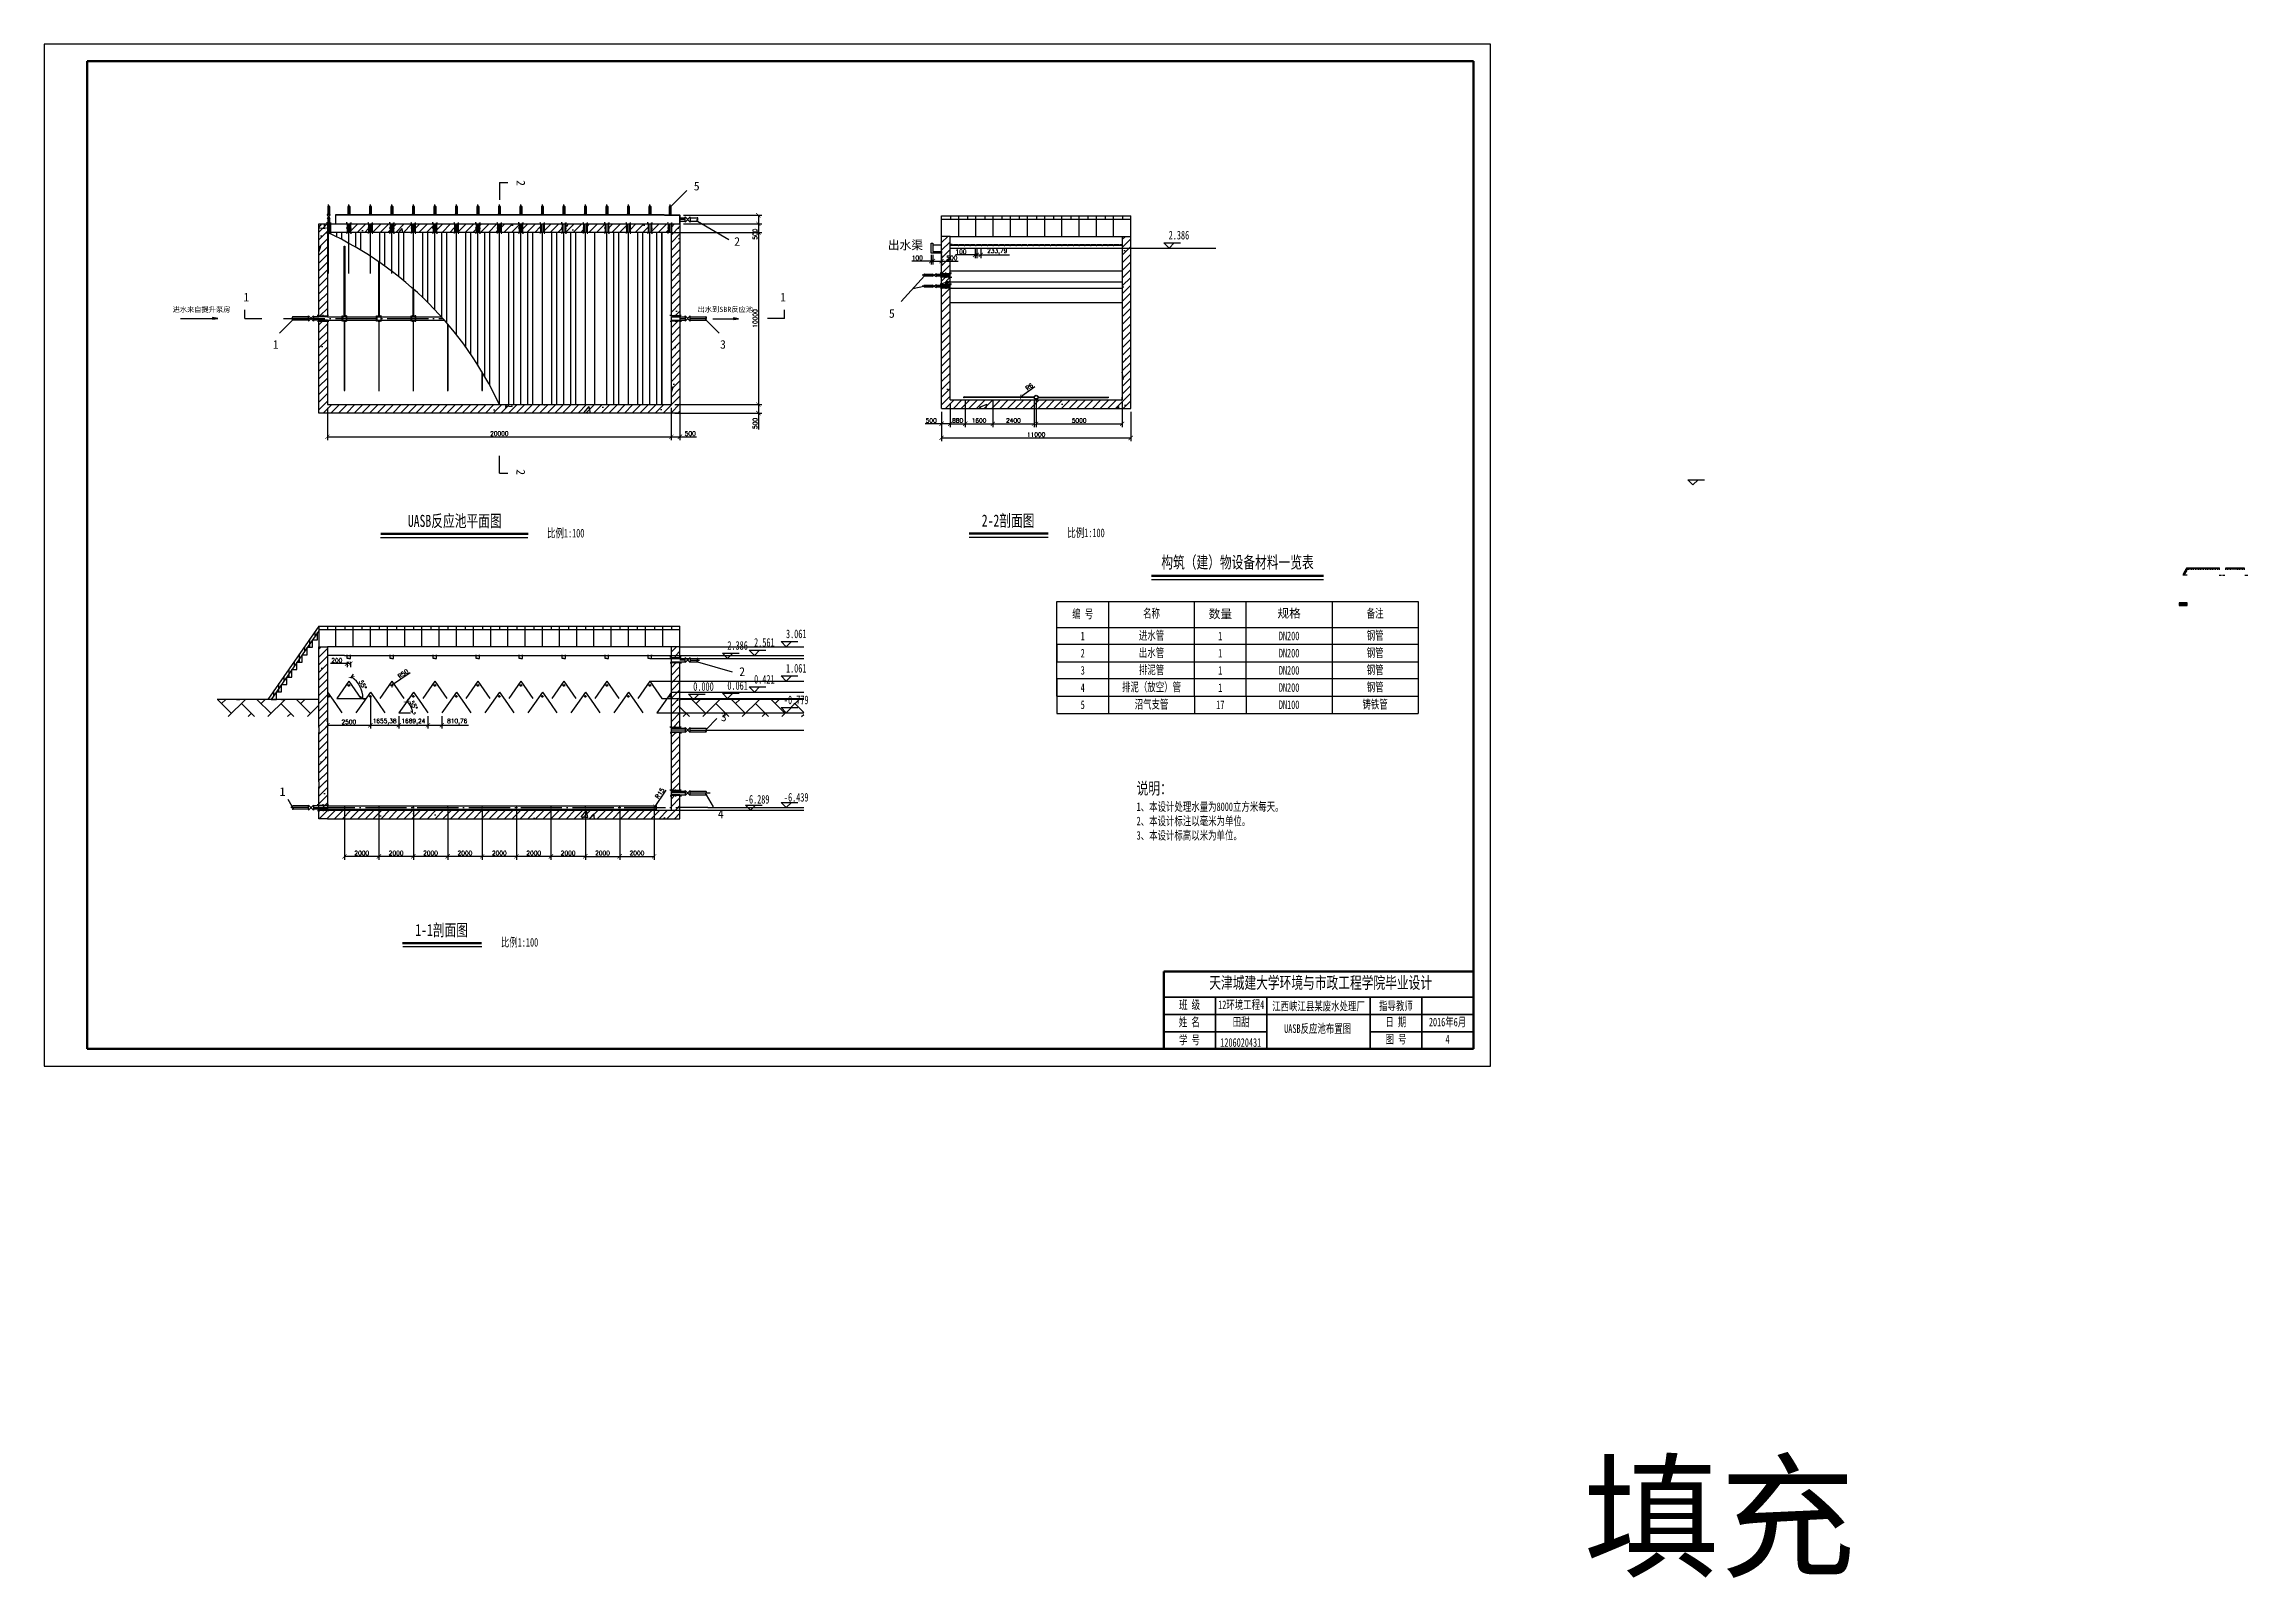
# Model space of a CAD drawing. Header units: millimetres. Extents: x 1414 to 3190, y 159 to 1050.
# Drawn here: x 1414 to 2695, y 159 to 1050 of the extents above; entities that cross this region are included whole.
import ezdxf

# ---------------------------------------------------------------- set-up
doc = ezdxf.new("R2010")
doc.units = ezdxf.units.MM
doc.linetypes.add('ACAD_ISO04W100', pattern=[30, 24, -3, 0, -3])
for name, color, linetype in [('图层1', 1, 'Continuous'), ('图层3', 3, 'Continuous'), ('图层4', 4, 'Continuous')]:
    doc.layers.add(name, color=color, linetype=linetype)
doc.layers.add('图层2', color=5, linetype='Continuous', lineweight=25)
doc.styles.get("Standard").update_dxf_attribs({"font": 'txt', "bigfont": 'gbcbig.shx'})
doc.dimstyles.new('副本 ISO-25', dxfattribs={"dimtxt": 2.5, "dimasz": 2.5, "dimexe": 2, "dimexo": 2, "dimtad": 1, "dimlfac": 100, "dimtxsty": 'Standard', "dimblk": 'ARCHTICK', "dimcen": 2.5, "dimadec": 0, "dimazin": 0, "dimtfac": 1, "dimtmove": 0, "dimatfit": 3, "dimfxl": 1, "dimarcsym": 0})

msp = doc.modelspace()

# ---------------------------------------------------------------- texts
at = {"lineweight": 25, "char_height": 5}
for s, insert, width, attachment_point, rotation in [('{\\f@FangSong|b0|i0|c134|p49;2}', (1693.82013, 970.91756), 17.8180302, 1, 270), ('{\\f@FangSong|b0|i0|c134|p49;2}', (1693.71461, 799.40345), 17.8180302, 3, 268.25584011), ('{\\fFangSong|b0|i0|c134|p49;2}', (1819.9972, 685.30259), 30, 5, 1.84056448)]:
    msp.add_mtext(s, dxfattribs=dict(at, insert=insert, width=width, attachment_point=attachment_point, rotation=rotation))
at = {"lineweight": 25}
for s, insert, char_height, width, attachment_point in [('{\\fFangSong|b0|i0|c134|p49;5}', (1793.55251, 967.39233), 5, 30, 5), ('{\\fFangSong|b0|i0|c134|p49;2}', (1817.08031, 935.25388), 5, 30, 5), ('{\\fFangSong|b0|i0|c134|p49;出水渠}', (1914.91859, 932.82313), 5, 50, 5), ('{\\f@FangSong|b0|i0|c134|p49;1}', (1529.98524, 905.37495), 5, 17.8180302, 1), ('{\\f@FangSong|b0|i0|c134|p49;1}', (1845.43261, 905.37495), 5, 17.8180302, 3), ('{\\fFangSong|b0|i0|c134|p49;5}', (1907.02869, 893.37076), 5, 30, 5), ('{\\fFangSong|b0|i0|c134|p49;1}', (1548.783, 875.40957), 5, 30, 5), ('{\\fFangSong|b0|i0|c134|p49;3}', (1808.82758, 875.40957), 5, 30, 5), ('{\\fFangSong|b0|i0|c134|p49;\\W0.714;UASB反应池平面图}', (1652.87434, 776.37042), 7, 137.633324, 2), ('{\\fFangSong|b0|i0|c134|p49;\\W0.7;比例1:100}', (1717.39415, 768.23668), 5, 71.4710048, 2), ('{\\fFangSong|b0|i0|c134|p49;\\W0.714;2-2剖面图}', (1974.60556, 776.55265), 7, 137.633324, 2), ('{\\fFangSong|b0|i0|c134|p49;\\W0.7;比例1:100}', (2019.91619, 768.41891), 5, 71.4710048, 2), ('{\\fFangSong|b0|i0|c134|p49;\\W0.714;构筑（建）物设备材料一览表}', (2107.999, 748.34897), 7, 100, 5), ('{\\fFangSong|b0|i0|c134|p49;\\W0.7;编 号}', (2017.999, 718.47349), 5, 30, 5), ('{\\fFangSong|b0|i0|c134|p49;\\W0.7;名称}', (2057.999, 718.82482), 5, 50, 5), ('{\\fFangSong|b0|i0|c134|p49;数量}', (2097.999, 718.47349), 5, 30, 5), ('{\\fFangSong|b0|i0|c134|p49;规格}', (2137.999, 718.82482), 5, 50, 5), ('{\\fFangSong|b0|i0|c134|p49;\\W0.7;备注}', (2187.999, 718.82482), 5, 50, 5), ('{\\fFangSong|b0|i0|c134|p49;\\W0.7;1}', (2017.999, 705.97349), 5, 30, 5), ('{\\fFangSong|b0|i0|c134|p49;\\W0.7;进水管}', (2057.999, 705.97349), 5, 50, 5), ('{\\fFangSong|b0|i0|c134|p49;\\W0.7;1}', (2097.999, 705.97349), 5, 30, 5), ('{\\fFangSong|b0|i0|c134|p49;\\W0.7;DN200}', (2137.999, 705.97349), 5, 50, 5), ('{\\fFangSong|b0|i0|c134|p49;\\W0.7;钢管}', (2187.999, 705.97349), 5, 50, 5), ('{\\fFangSong|b0|i0|c134|p49;\\W0.7;2}', (2017.999, 695.97349), 5, 30, 5), ('{\\fFangSong|b0|i0|c134|p49;\\W0.7;出水管}', (2057.999, 695.97349), 5, 50, 5), ('{\\fFangSong|b0|i0|c134|p49;\\W0.7;1}', (2097.999, 695.97349), 5, 30, 5), ('{\\fFangSong|b0|i0|c134|p49;\\W0.7;DN200}', (2137.999, 695.97349), 5, 50, 5), ('{\\fFangSong|b0|i0|c134|p49;\\W0.7;钢管}', (2187.999, 695.97349), 5, 50, 5), ('{\\fFangSong|b0|i0|c134|p49;\\W0.7;3}', (2017.999, 685.97349), 5, 30, 5), ('{\\fFangSong|b0|i0|c134|p49;\\W0.7;排泥（放空）管}', (2057.999, 675.97349), 5, 50, 5), ('{\\fFangSong|b0|i0|c134|p49;\\W0.7;排泥管}', (2057.999, 685.97349), 5, 50, 5), ('{\\fFangSong|b0|i0|c134|p49;\\W0.7;1}', (2097.999, 685.97349), 5, 30, 5), ('{\\fFangSong|b0|i0|c134|p49;\\W0.7;DN200}', (2137.999, 685.97349), 5, 50, 5), ('{\\fFangSong|b0|i0|c134|p49;\\W0.7;钢管}', (2187.999, 685.97349), 5, 50, 5), ('{\\fFangSong|b0|i0|c134|p49;\\W0.7;钢管}', (2187.999, 675.97349), 5, 50, 5), ('{\\fFangSong|b0|i0|c134|p49;\\W0.7;4}', (2017.999, 675.97349), 5, 30, 5), ('{\\fFangSong|b0|i0|c134|p49;\\W0.7;5}', (2017.999, 665.97349), 5, 30, 5), ('{\\fFangSong|b0|i0|c134|p49;\\W0.7;沼气支管}', (2057.999, 665.97349), 5, 50, 5), ('{\\fFangSong|b0|i0|c134|p49;\\W0.7;17}', (2097.999, 665.97349), 5, 30, 5), ('{\\fFangSong|b0|i0|c134|p49;\\W0.7;1}', (2097.999, 675.97349), 5, 30, 5), ('{\\fFangSong|b0|i0|c134|p49;\\W0.7;DN200}', (2137.999, 675.97349), 5, 50, 5), ('{\\fFangSong|b0|i0|c134|p49;\\W0.7;DN100}', (2137.999, 665.97349), 5, 50, 5), ('{\\fFangSong|b0|i0|c134|p49;\\W0.7;铸铁管}', (2187.999, 665.97349), 5, 50, 5), ('{\\fFangSong|b0|i0|c134|p49;3}', (1809.28838, 658.89379), 5, 30, 5), ('{\\fFangSong|b0|i0|c134|p49;1}', (1552.73628, 615.5442), 5, 30, 5), ('{\\fFangSong|b0|i0|c134|p49;\\H1.4x;\\W0.714;说明：\\P\\H0.7143x;\\W0.7;1、本设计处理水量为8000立方米每天。\\P2、本设计标注以毫米为单位。\\P3、本设计标高以米为单位。}', (2049.32819, 620.92949), 5, 180, 1), ('{\\fFangSong|b0|i0|c134|p49;4}', (1807.54084, 602.51824), 5, 30, 5), ('{\\fFangSong|b0|i0|c134|p49;\\W0.714;1-1剖面图}', (1645.24169, 538.57721), 7, 137.633324, 2), ('{\\fFangSong|b0|i0|c134|p49;\\W0.7;比例1:100}', (1690.55232, 530.44347), 5, 71.4710048, 2), ('{\\fFangSong|b0|i0|c134|p49;\\W0.714;天津城建大学环境与市政工程学院毕业设计}', (2156.3292, 507.98607), 7, 180, 2), ('{\\fFangSong|b0|i0|c134|p49;\\W0.7;班 级}', (2080.10282, 494.11218), 5, 30, 2), ('{\\fFangSong|b0|i0|c134|p49;\\W0.7;12环境工程4}', (2110.10282, 494.11218), 5, 30, 2), ('{\\fFangSong|b0|i0|c134|p49;\\W0.7;江西峡江县某废水处理厂}', (2155.10282, 493.28801), 5, 60, 2), ('{\\fFangSong|b0|i0|c134|p49;\\W0.7;指导教师}', (2200.10282, 490.70356), 5, 30, 5), ('{\\fFangSong|b0|i0|c134|p49;\\W0.7;姓 名}', (2079.95632, 484.11218), 5, 30, 2), ('{\\fFangSong|b0|i0|c134|p49;\\W0.7;学 号}', (2080.10282, 473.65376), 5, 30, 2), ('{\\fFangSong|b0|i0|c134|p49;\\W0.7;田甜}', (2110.10282, 484.11218), 5, 30, 2), ('{\\fFangSong|b0|i0|c134|p49;\\W0.7;UASB反应池布置图}', (2154.59671, 480.27048), 5, 60, 2), ('{\\fFangSong|b0|i0|c134|p49;\\W0.7;图 号}', (2200.10282, 474.11218), 5, 30, 2), ('{\\fFangSong|b0|i0|c134|p49;\\W0.7;日 期}', (2200.10282, 484.11218), 5, 30, 2), ('{\\fFangSong|b0|i0|c134|p49;\\W0.7;2016年6月}', (2230.10282, 484.11218), 5, 30, 2), ('{\\fFangSong|b0|i0|c134|p49;\\W0.7;1206020431}', (2109.86949, 472.20981), 5, 30, 2), ('{\\fFangSong|b0|i0|c134|p49;\\W0.7;4}', (2230.10282, 474.11218), 5, 30, 2)]:
    msp.add_mtext(s, dxfattribs=dict(at, insert=insert, char_height=char_height, width=width, attachment_point=attachment_point))
at = {"lineweight": 0, "attachment_point": 2}
for s, insert, char_height, width in [('{\\fFangSong|b0|i0|c134|p49;\\W0.7;2.386}', (2073.92588, 941.46464), 5, 30), ('{\\fFangSong|b0|i0|c134|p49;\\W0.7;3.061}', (1851.41716, 709.72714), 5, 30), ('{\\fFangSong|b0|i0|c134|p49;\\W0.7;2.386}', (1817.32453, 702.97714), 5, 30), ('{\\fFangSong|b0|i0|c134|p49;\\W0.7;2.561}', (1832.87942, 704.72714), 5, 30), ('{\\fFangSong|b0|i0|c134|p49;\\W0.7;0.061}', (1817.32453, 679.72714), 5, 30), ('{\\fFangSong|b0|i0|c134|p49;\\W0.7;0.421}', (1832.87942, 683.32714), 5, 30), ('{\\fFangSong|b0|i0|c134|p49;\\W0.7;1.061}', (1851.41716, 689.72714), 5, 30), ('{\\fFangSong|b0|i0|c134|p49;\\W0.7;0.000}', (1797.49681, 679.11714), 5, 30), ('{\\fFangSong|b0|i0|c134|p49;\\W0.7;-0.779}', (1851.41716, 671.32714), 5, 30), ('{\\fFangSong|b0|i0|c134|p49;\\W0.7;-6.289}', (1828.6997, 613.55684), 5, 30), ('{\\fFangSong|b0|i0|c134|p49;\\W0.7;-6.439}', (1851.41716, 614.72714), 5, 30), ('{\\fFangSong|b0|i0|c134|p49;填充}', (2388.28759, 223.00985), 58, 586.3695471)]:
    msp.add_mtext(s, dxfattribs=dict(at, insert=insert, char_height=char_height, width=width))
at = {"lineweight": -2, "char_height": 3, "attachment_point": 1}
for s, insert, width in [('{\\fFangSong|b1|i0|c134|p49;进水来自提升泵房}', (1488.84732, 897.23818), 37.9162731), ('{\\fFangSong|b1|i0|c134|p49;出水到SBR反应池}', (1794.0523, 897.28024), 39.9924799)]:
    msp.add_mtext(s, dxfattribs=dict(at, insert=insert, width=width))

# ---------------------------------------------------------------- blocks, each defined once
blk = doc.blocks.new('_ArchTick')
at = {"color": 0, "linetype": 'ByBlock', "const_width": 0.15}
blk.add_lwpolyline([(-0.5, -0.5), (0.5, 0.5)], dxfattribs=at)
blk = doc.blocks.new('*D3')
at = {"layer": '图层4', "color": 0, "lineweight": -2, "transparency": 16777216}
for p, q in [((1590.3, 689.9), (1580.7, 689.9)), ((1590.3, 691), (1590.3, 687.9)), ((1592.3, 689.9), (1590.3, 689.9)), ((1592.3, 691), (1592.3, 687.9))]:
    blk.add_line(p, q, dxfattribs=at)
at = {"layer": '图层4', "color": 0, "lineweight": -2, "transparency": 16777216, "xscale": 2.5, "yscale": 2.5, "zscale": 2.5, "rotation": 180}
blk.add_blockref('_ArchTick', (1590.3, 689.9), dxfattribs=at)
at = {"layer": '图层4', "color": 0, "lineweight": -2, "transparency": 16777216, "xscale": 2.5, "yscale": 2.5, "zscale": 2.5}
blk.add_blockref('_ArchTick', (1592.3, 689.9), dxfattribs=at)
at = {"layer": '图层4', "color": 0, "lineweight": 25, "transparency": 16777216, "insert": (1584.3, 691.8), "char_height": 2.5, "attachment_point": 5}
blk.add_mtext('200', dxfattribs=at)
blk = doc.blocks.new('*D4')
at = {"layer": '图层4', "color": 0, "lineweight": -2, "transparency": 16777216}
for p, q in [((1620.4, 659.3), (1620.4, 652.1)), ((1620.4, 654.1), (1637.3, 654.1)), ((1637.3, 659.3), (1637.3, 652.1))]:
    blk.add_line(p, q, dxfattribs=at)
at = {"layer": '图层4', "color": 0, "lineweight": -2, "transparency": 16777216, "xscale": 2.5, "yscale": 2.5, "zscale": 2.5, "rotation": 180}
blk.add_blockref('_ArchTick', (1620.4, 654.1), dxfattribs=at)
at = {"layer": '图层4', "color": 0, "lineweight": -2, "transparency": 16777216, "xscale": 2.5, "yscale": 2.5, "zscale": 2.5}
blk.add_blockref('_ArchTick', (1637.3, 654.1), dxfattribs=at)
at = {"layer": '图层4', "color": 0, "lineweight": 25, "transparency": 16777216, "insert": (1628.8, 656.2), "char_height": 2.5, "attachment_point": 5}
blk.add_mtext('1689,24', dxfattribs=at)
blk = doc.blocks.new('*D5')
at = {"layer": '图层4', "color": 0, "lineweight": -2, "transparency": 16777216}
for p, q in [((1748.8, 604.2), (1748.8, 575.9)), ((1768.8, 604.2), (1768.8, 575.9)), ((1748.8, 577.9), (1768.8, 577.9))]:
    blk.add_line(p, q, dxfattribs=at)
at = {"layer": '图层4', "color": 0, "lineweight": -2, "transparency": 16777216, "xscale": 2.5, "yscale": 2.5, "zscale": 2.5, "rotation": 180}
blk.add_blockref('_ArchTick', (1748.8, 577.9), dxfattribs=at)
at = {"layer": '图层4', "color": 0, "lineweight": -2, "transparency": 16777216, "xscale": 2.5, "yscale": 2.5, "zscale": 2.5}
blk.add_blockref('_ArchTick', (1768.8, 577.9), dxfattribs=at)
at = {"layer": '图层4', "color": 0, "lineweight": 25, "transparency": 16777216, "insert": (1758.8, 579.8), "char_height": 2.5, "attachment_point": 5}
blk.add_mtext('2000', dxfattribs=at)
blk = doc.blocks.new('*D6')
at = {"layer": '图层4', "color": 0, "lineweight": -2, "transparency": 16777216}
for p, q in [((1728.8, 604.2), (1728.8, 575.9)), ((1748.8, 604.2), (1748.8, 575.9)), ((1728.8, 577.9), (1748.8, 577.9))]:
    blk.add_line(p, q, dxfattribs=at)
at = {"layer": '图层4', "color": 0, "lineweight": -2, "transparency": 16777216, "xscale": 2.5, "yscale": 2.5, "zscale": 2.5, "rotation": 180}
blk.add_blockref('_ArchTick', (1728.8, 577.9), dxfattribs=at)
at = {"layer": '图层4', "color": 0, "lineweight": -2, "transparency": 16777216, "xscale": 2.5, "yscale": 2.5, "zscale": 2.5}
blk.add_blockref('_ArchTick', (1748.8, 577.9), dxfattribs=at)
at = {"layer": '图层4', "color": 0, "lineweight": 25, "transparency": 16777216, "insert": (1738.8, 579.8), "char_height": 2.5, "attachment_point": 5}
blk.add_mtext('2000', dxfattribs=at)
blk = doc.blocks.new('*D7')
at = {"layer": '图层4', "color": 0, "lineweight": -2, "transparency": 16777216}
for p, q in [((1708.8, 604.2), (1708.8, 575.9)), ((1728.8, 604.2), (1728.8, 575.9)), ((1728.8, 577.9), (1708.8, 577.9))]:
    blk.add_line(p, q, dxfattribs=at)
at = {"layer": '图层4', "color": 0, "lineweight": -2, "transparency": 16777216, "xscale": 2.5, "yscale": 2.5, "zscale": 2.5, "rotation": 180}
blk.add_blockref('_ArchTick', (1708.8, 577.9), dxfattribs=at)
at = {"layer": '图层4', "color": 0, "lineweight": -2, "transparency": 16777216, "xscale": 2.5, "yscale": 2.5, "zscale": 2.5}
blk.add_blockref('_ArchTick', (1728.8, 577.9), dxfattribs=at)
at = {"layer": '图层4', "color": 0, "lineweight": 25, "transparency": 16777216, "insert": (1718.8, 579.8), "char_height": 2.5, "attachment_point": 5}
blk.add_mtext('2000', dxfattribs=at)
blk = doc.blocks.new('*D8')
at = {"layer": '图层4', "color": 0, "lineweight": -2, "transparency": 16777216}
for p, q in [((1688.8, 604.2), (1688.8, 575.9)), ((1708.8, 604.2), (1708.8, 575.9)), ((1708.8, 577.9), (1688.8, 577.9))]:
    blk.add_line(p, q, dxfattribs=at)
at = {"layer": '图层4', "color": 0, "lineweight": -2, "transparency": 16777216, "xscale": 2.5, "yscale": 2.5, "zscale": 2.5, "rotation": 180}
blk.add_blockref('_ArchTick', (1688.8, 577.9), dxfattribs=at)
at = {"layer": '图层4', "color": 0, "lineweight": -2, "transparency": 16777216, "xscale": 2.5, "yscale": 2.5, "zscale": 2.5}
blk.add_blockref('_ArchTick', (1708.8, 577.9), dxfattribs=at)
at = {"layer": '图层4', "color": 0, "lineweight": 25, "transparency": 16777216, "insert": (1698.8, 579.8), "char_height": 2.5, "attachment_point": 5}
blk.add_mtext('2000', dxfattribs=at)
blk = doc.blocks.new('*D9')
at = {"layer": '图层4', "color": 0, "lineweight": -2, "transparency": 16777216}
for p, q in [((1668.8, 604.2), (1668.8, 575.9)), ((1688.8, 604.2), (1688.8, 575.9)), ((1688.8, 577.9), (1668.8, 577.9))]:
    blk.add_line(p, q, dxfattribs=at)
at = {"layer": '图层4', "color": 0, "lineweight": -2, "transparency": 16777216, "xscale": 2.5, "yscale": 2.5, "zscale": 2.5, "rotation": 180}
blk.add_blockref('_ArchTick', (1668.8, 577.9), dxfattribs=at)
at = {"layer": '图层4', "color": 0, "lineweight": -2, "transparency": 16777216, "xscale": 2.5, "yscale": 2.5, "zscale": 2.5}
blk.add_blockref('_ArchTick', (1688.8, 577.9), dxfattribs=at)
at = {"layer": '图层4', "color": 0, "lineweight": 25, "transparency": 16777216, "insert": (1678.8, 579.8), "char_height": 2.5, "attachment_point": 5}
blk.add_mtext('2000', dxfattribs=at)
blk = doc.blocks.new('*D10')
at = {"layer": '图层4', "color": 0, "lineweight": -2, "transparency": 16777216}
for p, q in [((1648.8, 604.2), (1648.8, 575.9)), ((1668.8, 604.2), (1668.8, 575.9)), ((1668.8, 577.9), (1648.8, 577.9))]:
    blk.add_line(p, q, dxfattribs=at)
at = {"layer": '图层4', "color": 0, "lineweight": -2, "transparency": 16777216, "xscale": 2.5, "yscale": 2.5, "zscale": 2.5, "rotation": 180}
blk.add_blockref('_ArchTick', (1648.8, 577.9), dxfattribs=at)
at = {"layer": '图层4', "color": 0, "lineweight": -2, "transparency": 16777216, "xscale": 2.5, "yscale": 2.5, "zscale": 2.5}
blk.add_blockref('_ArchTick', (1668.8, 577.9), dxfattribs=at)
at = {"layer": '图层4', "color": 0, "lineweight": 25, "transparency": 16777216, "insert": (1658.8, 579.8), "char_height": 2.5, "attachment_point": 5}
blk.add_mtext('2000', dxfattribs=at)
blk = doc.blocks.new('*D11')
at = {"layer": '图层4', "color": 0, "lineweight": -2, "transparency": 16777216}
for p, q in [((1628.8, 604.2), (1628.8, 575.9)), ((1648.8, 604.2), (1648.8, 575.9)), ((1648.8, 577.9), (1628.8, 577.9))]:
    blk.add_line(p, q, dxfattribs=at)
at = {"layer": '图层4', "color": 0, "lineweight": -2, "transparency": 16777216, "xscale": 2.5, "yscale": 2.5, "zscale": 2.5, "rotation": 180}
blk.add_blockref('_ArchTick', (1628.8, 577.9), dxfattribs=at)
at = {"layer": '图层4', "color": 0, "lineweight": -2, "transparency": 16777216, "xscale": 2.5, "yscale": 2.5, "zscale": 2.5}
blk.add_blockref('_ArchTick', (1648.8, 577.9), dxfattribs=at)
at = {"layer": '图层4', "color": 0, "lineweight": 25, "transparency": 16777216, "insert": (1638.8, 579.8), "char_height": 2.5, "attachment_point": 5}
blk.add_mtext('2000', dxfattribs=at)
blk = doc.blocks.new('*D12')
at = {"layer": '图层4', "color": 0, "lineweight": -2, "transparency": 16777216}
for p, q in [((1608.8, 604.2), (1608.8, 575.9)), ((1628.8, 604.2), (1628.8, 575.9)), ((1628.8, 577.9), (1608.8, 577.9))]:
    blk.add_line(p, q, dxfattribs=at)
at = {"layer": '图层4', "color": 0, "lineweight": -2, "transparency": 16777216, "xscale": 2.5, "yscale": 2.5, "zscale": 2.5, "rotation": 180}
blk.add_blockref('_ArchTick', (1608.8, 577.9), dxfattribs=at)
at = {"layer": '图层4', "color": 0, "lineweight": -2, "transparency": 16777216, "xscale": 2.5, "yscale": 2.5, "zscale": 2.5}
blk.add_blockref('_ArchTick', (1628.8, 577.9), dxfattribs=at)
at = {"layer": '图层4', "color": 0, "lineweight": 25, "transparency": 16777216, "insert": (1618.8, 579.8), "char_height": 2.5, "attachment_point": 5}
blk.add_mtext('2000', dxfattribs=at)
blk = doc.blocks.new('*D13')
at = {"layer": '图层4', "color": 0, "lineweight": -2, "transparency": 16777216}
for p, q in [((1588.8, 604.2), (1588.8, 575.9)), ((1608.8, 604.2), (1608.8, 575.9)), ((1608.8, 577.9), (1588.8, 577.9))]:
    blk.add_line(p, q, dxfattribs=at)
at = {"layer": '图层4', "color": 0, "lineweight": -2, "transparency": 16777216, "xscale": 2.5, "yscale": 2.5, "zscale": 2.5, "rotation": 180}
blk.add_blockref('_ArchTick', (1588.8, 577.9), dxfattribs=at)
at = {"layer": '图层4', "color": 0, "lineweight": -2, "transparency": 16777216, "xscale": 2.5, "yscale": 2.5, "zscale": 2.5}
blk.add_blockref('_ArchTick', (1608.8, 577.9), dxfattribs=at)
at = {"layer": '图层4', "color": 0, "lineweight": 25, "transparency": 16777216, "insert": (1598.8, 579.8), "char_height": 2.5, "attachment_point": 5}
blk.add_mtext('2000', dxfattribs=at)
blk = doc.blocks.new('*D14')
at = {"layer": '图层4', "color": 0, "lineweight": -2, "transparency": 16777216}
for p, q in [((1592.4, 681.4), (1594.1, 683.7)), ((1592, 669.7), (1601.4, 669.7))]:
    blk.add_line(p, q, dxfattribs=at)
blk.add_arc((1584.4, 669.7), 15.1, 0, 55.1922, dxfattribs=at)
at = {"layer": '图层4', "color": 0, "lineweight": -2, "transparency": 16777216, "xscale": 2.5, "yscale": 2.5, "zscale": 2.5}
for p, rotation in [((1593, 682.1), 145.1921523771478), ((1599.4, 669.7), 270)]:
    blk.add_blockref('_ArchTick', p, dxfattribs=dict(at, rotation=rotation))
at = {"layer": '图层4', "color": 0, "lineweight": 25, "transparency": 16777216, "insert": (1599.4, 677.6), "char_height": 2.5, "attachment_point": 5, "rotation": 297.5961}
blk.add_mtext('55°', dxfattribs=at)
blk = doc.blocks.new('*D15')
at = {"layer": '图层4', "color": 0, "lineweight": -2, "transparency": 16777216}
for p, q in [((1578.8, 838.5), (1578.8, 819.7)), ((1778.8, 838.5), (1778.8, 819.7)), ((1578.8, 821.7), (1778.8, 821.7))]:
    blk.add_line(p, q, dxfattribs=at)
at = {"layer": '图层4', "color": 0, "lineweight": -2, "transparency": 16777216, "xscale": 2.5, "yscale": 2.5, "zscale": 2.5, "rotation": 180}
blk.add_blockref('_ArchTick', (1578.8, 821.7), dxfattribs=at)
at = {"layer": '图层4', "color": 0, "lineweight": -2, "transparency": 16777216, "xscale": 2.5, "yscale": 2.5, "zscale": 2.5}
blk.add_blockref('_ArchTick', (1778.8, 821.7), dxfattribs=at)
at = {"layer": '图层4', "color": 0, "lineweight": 25, "transparency": 16777216, "insert": (1678.8, 823.6), "char_height": 2.5, "attachment_point": 5}
blk.add_mtext('20000', dxfattribs=at)
blk = doc.blocks.new('*D16')
at = {"layer": '图层4', "color": 0, "lineweight": -2, "transparency": 16777216}
for p, q in [((1778.8, 838.5), (1778.8, 819.7)), ((1783.8, 838.5), (1783.8, 819.7)), ((1778.8, 821.7), (1783.8, 821.7)), ((1783.8, 821.7), (1793.4, 821.7))]:
    blk.add_line(p, q, dxfattribs=at)
at = {"layer": '图层4', "color": 0, "lineweight": -2, "transparency": 16777216, "xscale": 2.5, "yscale": 2.5, "zscale": 2.5, "rotation": 180}
blk.add_blockref('_ArchTick', (1778.8, 821.7), dxfattribs=at)
at = {"layer": '图层4', "color": 0, "lineweight": -2, "transparency": 16777216, "xscale": 2.5, "yscale": 2.5, "zscale": 2.5}
blk.add_blockref('_ArchTick', (1783.8, 821.7), dxfattribs=at)
at = {"layer": '图层4', "color": 0, "lineweight": 25, "transparency": 16777216, "insert": (1789.8, 823.6), "char_height": 2.5, "attachment_point": 5}
blk.add_mtext('500', dxfattribs=at)
blk = doc.blocks.new('*D17')
at = {"layer": '图层4', "color": 0, "lineweight": -2, "transparency": 16777216}
for p in [(1990.2, 850.8), (1981.7, 844.7)]:
    blk.add_line(p, (1981.8, 844.7), dxfattribs=at)
at = {"layer": '图层4', "color": 0, "lineweight": -2, "transparency": 16777216, "xscale": 2.5, "yscale": 2.5, "zscale": 2.5, "rotation": 215.8019007606102}
blk.add_blockref('_ArchTick', (1981.8, 844.7), dxfattribs=at)
at = {"layer": '图层4', "color": 0, "lineweight": 25, "transparency": 16777216, "insert": (1986.9, 850.8), "char_height": 2.5, "attachment_point": 5, "rotation": 35.8019}
blk.add_mtext('R6', dxfattribs=at)
blk = doc.blocks.new('*D18')
at = {"color": 0, "lineweight": -2, "transparency": 16777216}
for p in [(1775.6, 616.4), (1768.8, 606.2)]:
    blk.add_line(p, (1768.9, 606.3), dxfattribs=at)
at = {"color": 0, "lineweight": -2, "transparency": 16777216, "xscale": 2.5, "yscale": 2.5, "zscale": 2.5, "rotation": 236.0374601183498}
blk.add_blockref('_ArchTick', (1768.9, 606.3), dxfattribs=at)
at = {"color": 0, "lineweight": 25, "transparency": 16777216, "insert": (1772.1, 614.5), "char_height": 2.5, "attachment_point": 5, "rotation": 56.0375}
blk.add_mtext('R15', dxfattribs=at)
blk = doc.blocks.new('*D19')
at = {"layer": '图层4', "color": 0, "lineweight": -2, "transparency": 16777216}
for p, q in [((1935.9, 836.2), (1935.9, 827.3)), ((1940.9, 841.2), (1940.9, 827.3)), ((1935.9, 829.3), (1926.3, 829.3)), ((1940.9, 829.3), (1935.9, 829.3))]:
    blk.add_line(p, q, dxfattribs=at)
at = {"layer": '图层4', "color": 0, "lineweight": -2, "transparency": 16777216, "xscale": 2.5, "yscale": 2.5, "zscale": 2.5, "rotation": 180}
blk.add_blockref('_ArchTick', (1935.9, 829.3), dxfattribs=at)
at = {"layer": '图层4', "color": 0, "lineweight": -2, "transparency": 16777216, "xscale": 2.5, "yscale": 2.5, "zscale": 2.5}
blk.add_blockref('_ArchTick', (1940.9, 829.3), dxfattribs=at)
at = {"layer": '图层4', "color": 0, "lineweight": 25, "transparency": 16777216, "insert": (1929.9, 831.2), "char_height": 2.5, "attachment_point": 5}
blk.add_mtext('500', dxfattribs=at)
blk = doc.blocks.new('*D20')
at = {"layer": '图层4', "color": 0, "lineweight": -2, "transparency": 16777216}
for p, q in [((1935.9, 836.2), (1935.9, 819.1)), ((2045.9, 836.2), (2045.9, 819.1)), ((1935.9, 821.1), (2045.9, 821.1))]:
    blk.add_line(p, q, dxfattribs=at)
at = {"layer": '图层4', "color": 0, "lineweight": -2, "transparency": 16777216, "xscale": 2.5, "yscale": 2.5, "zscale": 2.5, "rotation": 180}
blk.add_blockref('_ArchTick', (1935.9, 821.1), dxfattribs=at)
at = {"layer": '图层4', "color": 0, "lineweight": -2, "transparency": 16777216, "xscale": 2.5, "yscale": 2.5, "zscale": 2.5}
blk.add_blockref('_ArchTick', (2045.9, 821.1), dxfattribs=at)
at = {"layer": '图层4', "color": 0, "lineweight": 25, "transparency": 16777216, "insert": (1990.9, 823), "char_height": 2.5, "attachment_point": 5}
blk.add_mtext('11000', dxfattribs=at)
blk = doc.blocks.new('*D21')
at = {"layer": '图层4', "color": 0, "lineweight": -2, "transparency": 16777216}
for p, q in [((1955.4, 927.5), (1944.1, 927.5)), ((1955.4, 931.5), (1955.4, 925.5)), ((1956.4, 927.5), (1955.4, 927.5)), ((1956.4, 931.5), (1956.4, 925.5)), ((1956.4, 927.5), (1958.9, 927.5))]:
    blk.add_line(p, q, dxfattribs=at)
at = {"layer": '图层4', "color": 0, "lineweight": -2, "transparency": 16777216, "xscale": 2.5, "yscale": 2.5, "zscale": 2.5}
blk.add_blockref('_ArchTick', (1955.4, 927.5), dxfattribs=at)
at = {"layer": '图层4', "color": 0, "lineweight": -2, "transparency": 16777216, "xscale": 2.5, "yscale": 2.5, "zscale": 2.5, "rotation": 180}
blk.add_blockref('_ArchTick', (1956.4, 927.5), dxfattribs=at)
at = {"layer": '图层4', "color": 0, "lineweight": 25, "transparency": 16777216, "insert": (1947.2, 929.3), "char_height": 2.5, "attachment_point": 5}
blk.add_mtext('100', dxfattribs=at)
blk = doc.blocks.new('*D24')
at = {"layer": '图层4', "color": 0, "lineweight": -2, "transparency": 16777216}
for p in [(1627, 684.5), (1616.3, 677.2)]:
    blk.add_line(p, (1616.7, 677.5), dxfattribs=at)
at = {"layer": '图层4', "color": 0, "lineweight": -2, "transparency": 16777216, "xscale": 2.5, "yscale": 2.5, "zscale": 2.5, "rotation": 214.2898898662538}
blk.add_blockref('_ArchTick', (1616.7, 677.5), dxfattribs=at)
at = {"layer": '图层4', "color": 0, "lineweight": 25, "transparency": 16777216, "insert": (1622.9, 684), "char_height": 2.5, "attachment_point": 5, "rotation": 34.2899}
blk.add_mtext('R50', dxfattribs=at)
blk = doc.blocks.new('*D26')
at = {"layer": '图层4', "color": 0, "lineweight": -2, "transparency": 16777216}
for p, q in [((1785.8, 950.5), (1831.4, 950.5)), ((1829.4, 950.5), (1829.4, 945.5)), ((1785.8, 945.5), (1831.4, 945.5)), ((1829.4, 945.5), (1829.4, 935.9))]:
    blk.add_line(p, q, dxfattribs=at)
at = {"layer": '图层4', "color": 0, "lineweight": -2, "transparency": 16777216, "xscale": 2.5, "yscale": 2.5, "zscale": 2.5}
for p, rotation in [((1829.4, 950.5), 90), ((1829.4, 945.5), 270)]:
    blk.add_blockref('_ArchTick', p, dxfattribs=dict(at, rotation=rotation))
at = {"layer": '图层4', "color": 0, "transparency": 16777216, "insert": (1827.5, 939.5), "char_height": 2.5, "attachment_point": 5, "rotation": 90}
blk.add_mtext('500', dxfattribs=at)
blk = doc.blocks.new('*D27')
at = {"layer": '图层4', "color": 0, "lineweight": -2, "transparency": 16777216}
for p, q in [((1780.8, 840.5), (1831.4, 840.5)), ((1780.8, 835.5), (1831.4, 835.5)), ((1829.4, 840.5), (1829.4, 835.5)), ((1829.4, 835.5), (1829.4, 825.9))]:
    blk.add_line(p, q, dxfattribs=at)
at = {"layer": '图层4', "color": 0, "lineweight": -2, "transparency": 16777216, "xscale": 2.5, "yscale": 2.5, "zscale": 2.5}
for p, rotation in [((1829.4, 840.5), 90), ((1829.4, 835.5), 270)]:
    blk.add_blockref('_ArchTick', p, dxfattribs=dict(at, rotation=rotation))
at = {"layer": '图层4', "color": 0, "transparency": 16777216, "insert": (1827.5, 829.5), "char_height": 2.5, "attachment_point": 5, "rotation": 90}
blk.add_mtext('500', dxfattribs=at)
blk = doc.blocks.new('*D28')
at = {"layer": '图层4', "color": 0, "lineweight": -2, "transparency": 16777216}
for p, q in [((1956.4, 931.5), (1956.4, 925.5)), ((1956.4, 927.5), (1958.7, 927.5)), ((1958.7, 931.5), (1958.7, 925.5)), ((1958.7, 927.5), (1975.4, 927.5))]:
    blk.add_line(p, q, dxfattribs=at)
at = {"layer": '图层4', "color": 0, "lineweight": -2, "transparency": 16777216, "xscale": 2.5, "yscale": 2.5, "zscale": 2.5, "rotation": 180}
blk.add_blockref('_ArchTick', (1956.4, 927.5), dxfattribs=at)
at = {"layer": '图层4', "color": 0, "lineweight": -2, "transparency": 16777216, "xscale": 2.5, "yscale": 2.5, "zscale": 2.5}
blk.add_blockref('_ArchTick', (1958.7, 927.5), dxfattribs=at)
at = {"layer": '图层4', "color": 0, "transparency": 16777216, "insert": (1968.3, 929.5), "char_height": 2.5, "attachment_point": 5}
blk.add_mtext('233,79', dxfattribs=at)
blk = doc.blocks.new('*D29')
at = {"layer": '图层4', "color": 0, "lineweight": -2, "transparency": 16777216}
for p, q in [((1779.1, 940.5), (1831.4, 940.5)), ((1829.4, 940.5), (1829.4, 840.5)), ((1780.8, 840.5), (1831.4, 840.5))]:
    blk.add_line(p, q, dxfattribs=at)
at = {"layer": '图层4', "color": 0, "lineweight": -2, "transparency": 16777216, "xscale": 2.5, "yscale": 2.5, "zscale": 2.5}
for p, rotation in [((1829.4, 940.5), 90), ((1829.4, 840.5), 270)]:
    blk.add_blockref('_ArchTick', p, dxfattribs=dict(at, rotation=rotation))
at = {"layer": '图层4', "color": 0, "transparency": 16777216, "insert": (1827.5, 890.5), "char_height": 2.5, "attachment_point": 5, "rotation": 90}
blk.add_mtext('10000', dxfattribs=at)
blk = doc.blocks.new('*D30')
at = {"layer": '图层4', "color": 0, "lineweight": -2, "transparency": 16777216}
for p, q in [((1637.3, 659.3), (1637.3, 652.1)), ((1637.3, 654.1), (1645.4, 654.1)), ((1645.4, 659.3), (1645.4, 652.1)), ((1645.4, 654.1), (1660.8, 654.1))]:
    blk.add_line(p, q, dxfattribs=at)
at = {"layer": '图层4', "color": 0, "lineweight": -2, "transparency": 16777216, "xscale": 2.5, "yscale": 2.5, "zscale": 2.5, "rotation": 180}
blk.add_blockref('_ArchTick', (1637.3, 654.1), dxfattribs=at)
at = {"layer": '图层4', "color": 0, "lineweight": -2, "transparency": 16777216, "xscale": 2.5, "yscale": 2.5, "zscale": 2.5}
blk.add_blockref('_ArchTick', (1645.4, 654.1), dxfattribs=at)
at = {"layer": '图层4', "color": 0, "transparency": 16777216, "insert": (1654.3, 656.2), "char_height": 2.5, "attachment_point": 5}
blk.add_mtext('810,76', dxfattribs=at)
blk = doc.blocks.new('*D31')
at = {"layer": '图层4', "color": 0, "lineweight": -2, "transparency": 16777216}
for p, q in [((1603.8, 671.3), (1603.8, 652.1)), ((1603.8, 654.1), (1620.4, 654.1)), ((1620.4, 659.3), (1620.4, 652.1))]:
    blk.add_line(p, q, dxfattribs=at)
at = {"layer": '图层4', "color": 0, "lineweight": -2, "transparency": 16777216, "xscale": 2.5, "yscale": 2.5, "zscale": 2.5, "rotation": 180}
blk.add_blockref('_ArchTick', (1603.8, 654.1), dxfattribs=at)
at = {"layer": '图层4', "color": 0, "lineweight": -2, "transparency": 16777216, "xscale": 2.5, "yscale": 2.5, "zscale": 2.5}
blk.add_blockref('_ArchTick', (1620.4, 654.1), dxfattribs=at)
at = {"layer": '图层4', "color": 0, "transparency": 16777216, "insert": (1612.1, 656.2), "char_height": 2.5, "attachment_point": 5}
blk.add_mtext('1655,38', dxfattribs=at)
blk = doc.blocks.new('*D32')
at = {"layer": '图层4', "color": 0, "lineweight": -2, "transparency": 16777216}
for p, q in [((1578.8, 671.3), (1578.8, 652.1)), ((1603.8, 671.3), (1603.8, 652.1)), ((1578.8, 654.1), (1603.8, 654.1))]:
    blk.add_line(p, q, dxfattribs=at)
at = {"layer": '图层4', "color": 0, "lineweight": -2, "transparency": 16777216, "xscale": 2.5, "yscale": 2.5, "zscale": 2.5, "rotation": 180}
blk.add_blockref('_ArchTick', (1578.8, 654.1), dxfattribs=at)
at = {"layer": '图层4', "color": 0, "lineweight": -2, "transparency": 16777216, "xscale": 2.5, "yscale": 2.5, "zscale": 2.5}
blk.add_blockref('_ArchTick', (1603.8, 654.1), dxfattribs=at)
at = {"layer": '图层4', "color": 0, "transparency": 16777216, "insert": (1591.3, 656), "char_height": 2.5, "attachment_point": 5}
blk.add_mtext('2500', dxfattribs=at)
blk = doc.blocks.new('*D33')
at = {"layer": '图层4', "color": 0, "lineweight": -2, "transparency": 16777216}
for p, q in [((1625.3, 668.3), (1626.1, 669.4)), ((1629.2, 661.3), (1630.3, 661.3))]:
    blk.add_line(p, q, dxfattribs=at)
blk.add_arc((1620.4, 661.3), 7.9, 360, 54.8602, dxfattribs=at)
at = {"layer": '图层4', "color": 0, "lineweight": -2, "transparency": 16777216, "xscale": 2.5, "yscale": 2.5, "zscale": 2.5}
for p, rotation in [((1624.9, 667.8), 144.8602482164811), ((1628.3, 661.3), 269.9999999999993)]:
    blk.add_blockref('_ArchTick', p, dxfattribs=dict(at, rotation=rotation))
at = {"layer": '图层4', "color": 0, "transparency": 16777216, "insert": (1629, 665.8), "char_height": 2.5, "attachment_point": 5, "rotation": 297.4301}
blk.add_mtext('55°', dxfattribs=at)
blk = doc.blocks.new('*D34')
at = {"layer": '图层4', "color": 0, "lineweight": -2, "transparency": 16777216}
for p, q in [((1940.9, 841.2), (1940.9, 827.3)), ((1949.7, 842.7), (1949.7, 827.3)), ((1940.9, 829.3), (1949.7, 829.3))]:
    blk.add_line(p, q, dxfattribs=at)
at = {"layer": '图层4', "color": 0, "lineweight": -2, "transparency": 16777216, "xscale": 2.5, "yscale": 2.5, "zscale": 2.5, "rotation": 180}
blk.add_blockref('_ArchTick', (1940.9, 829.3), dxfattribs=at)
at = {"layer": '图层4', "color": 0, "lineweight": -2, "transparency": 16777216, "xscale": 2.5, "yscale": 2.5, "zscale": 2.5}
blk.add_blockref('_ArchTick', (1949.7, 829.3), dxfattribs=at)
at = {"layer": '图层4', "color": 0, "transparency": 16777216, "insert": (1945.3, 831.2), "char_height": 2.5, "attachment_point": 5}
blk.add_mtext('880', dxfattribs=at)
blk = doc.blocks.new('*D35')
at = {"layer": '图层4', "color": 0, "lineweight": -2, "transparency": 16777216}
for p, q in [((1949.7, 842.7), (1949.7, 827.3)), ((1965.7, 842.7), (1965.7, 827.3)), ((1949.7, 829.3), (1965.7, 829.3))]:
    blk.add_line(p, q, dxfattribs=at)
at = {"layer": '图层4', "color": 0, "lineweight": -2, "transparency": 16777216, "xscale": 2.5, "yscale": 2.5, "zscale": 2.5, "rotation": 180}
blk.add_blockref('_ArchTick', (1949.7, 829.3), dxfattribs=at)
at = {"layer": '图层4', "color": 0, "lineweight": -2, "transparency": 16777216, "xscale": 2.5, "yscale": 2.5, "zscale": 2.5}
blk.add_blockref('_ArchTick', (1965.7, 829.3), dxfattribs=at)
at = {"layer": '图层4', "color": 0, "transparency": 16777216, "insert": (1957.7, 831.2), "char_height": 2.5, "attachment_point": 5}
blk.add_mtext('1600', dxfattribs=at)
blk = doc.blocks.new('*D36')
at = {"layer": '图层4', "color": 0, "lineweight": -2, "transparency": 16777216}
for p, q in [((1965.7, 842.7), (1965.7, 827.3)), ((1989.7, 842.7), (1989.7, 827.3)), ((1965.7, 829.3), (1989.7, 829.3))]:
    blk.add_line(p, q, dxfattribs=at)
at = {"layer": '图层4', "color": 0, "lineweight": -2, "transparency": 16777216, "xscale": 2.5, "yscale": 2.5, "zscale": 2.5, "rotation": 180}
blk.add_blockref('_ArchTick', (1965.7, 829.3), dxfattribs=at)
at = {"layer": '图层4', "color": 0, "lineweight": -2, "transparency": 16777216, "xscale": 2.5, "yscale": 2.5, "zscale": 2.5}
blk.add_blockref('_ArchTick', (1989.7, 829.3), dxfattribs=at)
at = {"layer": '图层4', "color": 0, "transparency": 16777216, "insert": (1977.7, 831.2), "char_height": 2.5, "attachment_point": 5}
blk.add_mtext('2400', dxfattribs=at)
blk = doc.blocks.new('*D37')
at = {"layer": '图层4', "color": 0, "lineweight": -2, "transparency": 16777216}
for p, q in [((1990.9, 842.7), (1990.9, 827.3)), ((2040.9, 842.7), (2040.9, 827.3)), ((1990.9, 829.3), (2040.9, 829.3))]:
    blk.add_line(p, q, dxfattribs=at)
at = {"layer": '图层4', "color": 0, "lineweight": -2, "transparency": 16777216, "xscale": 2.5, "yscale": 2.5, "zscale": 2.5, "rotation": 180}
blk.add_blockref('_ArchTick', (1990.9, 829.3), dxfattribs=at)
at = {"layer": '图层4', "color": 0, "lineweight": -2, "transparency": 16777216, "xscale": 2.5, "yscale": 2.5, "zscale": 2.5}
blk.add_blockref('_ArchTick', (2040.9, 829.3), dxfattribs=at)
at = {"layer": '图层4', "color": 0, "transparency": 16777216, "insert": (2015.9, 831.2), "char_height": 2.5, "attachment_point": 5}
blk.add_mtext('5000', dxfattribs=at)
blk = doc.blocks.new('*D38')
at = {"layer": '图层4', "color": 0, "lineweight": -2, "transparency": 16777216}
for p, q in [((1930.9, 927.5), (1930.9, 921.8)), ((1930.9, 923.8), (1935.9, 923.8)), ((1935.9, 927.5), (1935.9, 921.8)), ((1935.9, 923.8), (1945.5, 923.8))]:
    blk.add_line(p, q, dxfattribs=at)
at = {"layer": '图层4', "color": 0, "lineweight": -2, "transparency": 16777216, "xscale": 2.5, "yscale": 2.5, "zscale": 2.5, "rotation": 180}
blk.add_blockref('_ArchTick', (1930.9, 923.8), dxfattribs=at)
at = {"layer": '图层4', "color": 0, "lineweight": -2, "transparency": 16777216, "xscale": 2.5, "yscale": 2.5, "zscale": 2.5}
blk.add_blockref('_ArchTick', (1935.9, 923.8), dxfattribs=at)
at = {"layer": '图层4', "color": 0, "transparency": 16777216, "insert": (1941.9, 925.7), "char_height": 2.5, "attachment_point": 5}
blk.add_mtext('500', dxfattribs=at)
blk = doc.blocks.new('*D39')
at = {"layer": '图层4', "color": 0, "lineweight": -2, "transparency": 16777216}
for p, q in [((1929.9, 923.8), (1918.7, 923.8)), ((1929.9, 927.5), (1929.9, 921.8)), ((1930.9, 923.8), (1929.9, 923.8)), ((1930.9, 927.5), (1930.9, 921.8)), ((1930.9, 923.8), (1933.4, 923.8))]:
    blk.add_line(p, q, dxfattribs=at)
at = {"layer": '图层4', "color": 0, "lineweight": -2, "transparency": 16777216, "xscale": 2.5, "yscale": 2.5, "zscale": 2.5}
blk.add_blockref('_ArchTick', (1929.9, 923.8), dxfattribs=at)
at = {"layer": '图层4', "color": 0, "lineweight": -2, "transparency": 16777216, "xscale": 2.5, "yscale": 2.5, "zscale": 2.5, "rotation": 180}
blk.add_blockref('_ArchTick', (1930.9, 923.8), dxfattribs=at)
at = {"layer": '图层4', "color": 0, "transparency": 16777216, "insert": (1921.8, 925.7), "char_height": 2.5, "attachment_point": 5}
blk.add_mtext('100', dxfattribs=at)

# ---------------------------------------------------------------- dimensions: what is measured, and where the dimension line sits
at = {"lineweight": 25}
dim = msp.add_radius_dim(center=(1768.80529, 606.21833), mpoint=(1768.88909, 606.34274), dimstyle='副本 ISO-25', dxfattribs=at)
dim.commit()
dim.dimension.update_dxf_attribs({"geometry": '*D18', "text_midpoint": (1772.10577, 614.4747)})
at = {"layer": '图层4'}
for base, p1, p2, picture, middle in [((1829.41828, 945.5236), (1783.80529, 950.5236), (1783.80529, 945.5236), '*D26', (1827.54328, 939.48193)), ((1829.41828, 840.5236), (1777.05529, 940.5236), (1778.80529, 840.5236), '*D29', (1827.54328, 890.5236)), ((1829.41828, 835.5236), (1778.80529, 840.5236), (1778.80529, 835.5236), '*D27', (1827.54328, 829.48193))]:
    dim = msp.add_linear_dim(base=base, p1=p1, p2=p2, angle=90, dimstyle='副本 ISO-25', dxfattribs=at)
    dim.commit()
    dim.dimension.update_dxf_attribs({"geometry": picture, "text_midpoint": middle})
for base, p1, p2, picture, middle in [((1929.90511, 923.84842), (1930.90511, 929.45583), (1929.90511, 929.45583), '*D39', (1921.78011, 925.72342)), ((1935.90511, 923.84842), (1930.90511, 929.45583), (1935.90511, 929.45583), '*D38', (1941.94678, 925.72342)), ((1958.69477, 927.45094), (1956.35684, 933.45583), (1958.69477, 933.45583), '*D28', (1968.2781, 929.53427)), ((1949.70511, 829.32162), (1940.90511, 843.20583), (1949.70511, 844.70583), '*D34', (1945.30511, 831.19662)), ((1965.70511, 829.32162), (1949.70511, 844.70583), (1965.70511, 844.70583), '*D35', (1957.70511, 831.19662)), ((1989.70511, 829.32162), (1965.70511, 844.70583), (1989.70511, 844.70583), '*D36', (1977.70511, 831.19662)), ((2040.90511, 829.32162), (1990.90511, 844.70583), (2040.90511, 844.70583), '*D37', (2015.90511, 831.19662)), ((1603.80529, 654.09196), (1578.80529, 673.31833), (1603.80529, 673.31833), '*D32', (1591.30529, 655.96696)), ((1620.3591, 654.09196), (1603.80529, 673.31833), (1620.3591, 661.31833), '*D31', (1612.0822, 656.1753)), ((1645.3591, 654.09196), (1637.25148, 661.31833), (1645.3591, 661.31833), '*D30', (1654.31744, 656.1753))]:
    dim = msp.add_linear_dim(base=base, p1=p1, p2=p2, dimstyle='副本 ISO-25', dxfattribs=at)
    dim.commit()
    dim.dimension.update_dxf_attribs({"geometry": picture, "text_midpoint": middle})
at = {"layer": '图层4', "lineweight": 25}
for base, p1, p2, picture, middle in [((1955.35684, 927.45094), (1956.35684, 933.45583), (1955.35684, 933.45583), '*D21', (1947.23184, 929.32594)), ((1778.80529, 821.7237), (1578.80529, 840.5236), (1778.80529, 840.5236), '*D15', (1678.80529, 823.5987)), ((1783.80529, 821.7237), (1778.80529, 840.5236), (1783.80529, 840.5236), '*D16', (1789.84696, 823.5987)), ((1935.90511, 829.32162), (1940.90511, 843.20583), (1935.90511, 838.20583), '*D19', (1929.86345, 831.19662)), ((2045.90511, 821.13663), (1935.90511, 838.20583), (2045.90511, 838.20583), '*D20', (1990.90511, 823.01163)), ((1590.30529, 689.91798), (1592.30529, 692.96833), (1590.30529, 692.96833), '*D3', (1584.26362, 691.79298)), ((1637.25148, 654.09196), (1620.3591, 661.31833), (1637.25148, 661.31833), '*D4', (1628.80529, 656.1753)), ((1588.80529, 577.88876), (1608.80529, 606.21833), (1588.80529, 606.21833), '*D13', (1598.80529, 579.76376)), ((1608.80529, 577.88876), (1628.80529, 606.21833), (1608.80529, 606.21833), '*D12', (1618.80529, 579.76376)), ((1628.80529, 577.88876), (1648.80529, 606.21833), (1628.80529, 606.21833), '*D11', (1638.80529, 579.76376)), ((1648.80529, 577.88876), (1668.80529, 606.21833), (1648.80529, 606.21833), '*D10', (1658.80529, 579.76376)), ((1668.80529, 577.88876), (1688.80529, 606.21833), (1668.80529, 606.21833), '*D9', (1678.80529, 579.76376)), ((1688.80529, 577.88876), (1708.80529, 606.21833), (1688.80529, 606.21833), '*D8', (1698.80529, 579.76376)), ((1708.80529, 577.88876), (1728.80529, 606.21833), (1708.80529, 606.21833), '*D7', (1718.80529, 579.76376)), ((1748.80529, 577.88876), (1728.80529, 606.21833), (1748.80529, 606.21833), '*D6', (1738.80529, 579.76376)), ((1768.80529, 577.88876), (1748.80529, 606.21833), (1768.80529, 606.21833), '*D5', (1758.80529, 579.76376))]:
    dim = msp.add_linear_dim(base=base, p1=p1, p2=p2, dimstyle='副本 ISO-25', dxfattribs=at)
    dim.commit()
    dim.dimension.update_dxf_attribs({"geometry": picture, "text_midpoint": middle})
for center, mpoint, picture, middle in [((1981.70511, 844.70583), (1981.75377, 844.74093), '*D17', (1986.90873, 850.7709)), ((1616.30529, 677.21833), (1616.71839, 677.50002), '*D24', (1622.89128, 683.97872))]:
    dim = msp.add_radius_dim(center=center, mpoint=mpoint, dimstyle='副本 ISO-25', dxfattribs=at)
    dim.commit()
    dim.dimension.update_dxf_attribs({"geometry": picture, "text_midpoint": middle})
dim = msp.add_angular_dim_2l(base=(1598.64957, 674.47342), line1=((1584.35308, 669.71833), (1589.95729, 669.71833)), line2=((1591.30529, 679.71833), (1584.35308, 669.71833)), dimstyle='副本 ISO-25', dxfattribs=at)
dim.commit()
dim.dimension.update_dxf_attribs({"geometry": '*D14', "text_midpoint": (1599.36727, 677.56625)})
at = {"layer": '图层4'}
dim = msp.add_angular_dim_2l(base=(1627.86446, 663.79857), line1=((1620.3591, 661.31833), (1627.2441, 661.31833)), line2=((1624.15434, 666.71045), (1620.3591, 661.31833)), dimstyle='副本 ISO-25', dxfattribs=at)
dim.commit()
dim.dimension.update_dxf_attribs({"geometry": '*D33', "text_midpoint": (1629.03918, 665.82345)})

# ---------------------------------------------------------------- hatches: boundary and pattern name
at = {"lineweight": -2}
for points in [[(1512.10735, 890.0236), (1515.10735, 890.5236), (1512.10735, 891.0236)], [(1814.88762, 889.86092), (1817.88762, 890.36092), (1814.88762, 890.86092)]]:
    msp.add_hatch(color=256, dxfattribs=at).paths.add_polyline_path(points)
h = msp.add_hatch(dxfattribs=at)
h.set_pattern_fill('AR-HBONE', color=256, scale=0.0025, style=0)
h.set_pattern_definition([(45, (2233.2281, 804.02545), (4e-17, 0.35921024), [0.762, -0.254]), (135, (2233.4077, 804.20506), (4e-17, 0.35921024), [0.762, -0.254])])
h.paths.add_polyline_path([(2657.62471, 741.36697), (2660.09661, 741.36697), (2660.09661, 741.11697), (2657.62471, 741.11697)])
h.paths.add_polyline_path([(2678.69661, 741.36697), (2680.02204, 741.36697), (2680.02204, 741.11697), (2678.69661, 741.11697)])
h.paths.add_polyline_path([(2680.76038, 741.36697), (2682.08429, 741.36697), (2682.08429, 741.11697), (2680.76038, 741.11697)])
h.paths.add_polyline_path([(2693.68429, 741.36697), (2695.45973, 741.36697), (2695.45973, 741.11697), (2693.68429, 741.11697)])
at = {"layer": '图层4'}
h = msp.add_hatch(dxfattribs=at)
h.set_pattern_fill('AR-CONC', color=256, scale=0.25, style=0)
h.paths.add_polyline_path([(1578.80529, 940.5236), (1578.80529, 945.5236), (1573.80529, 945.5236), (1573.80529, 892.0236), (1578.80529, 892.0236)])
h.paths.add_polyline_path([(1578.80529, 889.0236), (1573.80529, 889.0236), (1573.80529, 835.5236), (1578.80529, 835.5236), (1783.80529, 835.5236), (1783.80529, 840.5236), (1783.80529, 889.0236), (1778.80529, 889.0236), (1778.80529, 840.5236), (1578.80529, 840.5236)])
h.paths.add_polyline_path([(1590.30529, 945.5236), (1580.55529, 945.5236), (1580.55529, 940.5236), (1590.30529, 940.5236)])
h.paths.add_polyline_path([(1602.80529, 945.5236), (1592.30529, 945.5236), (1592.30529, 940.5236), (1602.80529, 940.5236)])
h.paths.add_polyline_path([(1615.30529, 945.5236), (1604.80529, 945.5236), (1604.80529, 940.5236), (1615.30529, 940.5236)])
h.paths.add_polyline_path([(1627.80529, 945.5236), (1617.30529, 945.5236), (1617.30529, 940.5236), (1627.80529, 940.5236)])
h.paths.add_polyline_path([(1640.30529, 945.5236), (1629.80529, 945.5236), (1629.80529, 940.5236), (1640.30529, 940.5236)])
h.paths.add_polyline_path([(1652.80529, 945.5236), (1642.30529, 945.5236), (1642.30529, 940.5236), (1652.80529, 940.5236)])
h.paths.add_polyline_path([(1665.30529, 945.5236), (1654.80529, 945.5236), (1654.80529, 940.5236), (1665.30529, 940.5236)])
h.paths.add_polyline_path([(1677.80529, 945.5236), (1667.30529, 945.5236), (1667.30529, 940.5236), (1677.80529, 940.5236)])
h.paths.add_polyline_path([(1690.30529, 945.5236), (1679.80529, 945.5236), (1679.80529, 940.5236), (1690.30529, 940.5236)])
h.paths.add_polyline_path([(1702.80529, 945.5236), (1692.30529, 945.5236), (1692.30529, 940.5236), (1702.80529, 940.5236)])
h.paths.add_polyline_path([(1715.30529, 945.5236), (1704.80529, 945.5236), (1704.80529, 940.5236), (1715.30529, 940.5236)])
h.paths.add_polyline_path([(1727.80529, 945.5236), (1717.30529, 945.5236), (1717.30529, 940.5236), (1727.80529, 940.5236)])
h.paths.add_polyline_path([(1740.30529, 945.5236), (1729.80529, 945.5236), (1729.80529, 940.5236), (1740.30529, 940.5236)])
h.paths.add_polyline_path([(1752.80529, 945.5236), (1742.30529, 945.5236), (1742.30529, 940.5236), (1752.80529, 940.5236)])
h.paths.add_polyline_path([(1765.30529, 945.5236), (1754.80529, 945.5236), (1754.80529, 940.5236), (1765.30529, 940.5236)])
h.paths.add_polyline_path([(1777.05529, 945.5236), (1767.30529, 945.5236), (1767.30529, 940.5236), (1777.05529, 940.5236)])
h.paths.add_polyline_path([(1783.80529, 945.5236), (1778.80529, 945.5236), (1778.80529, 940.5236), (1778.80529, 940.0236), (1778.80529, 892.0236), (1783.80529, 892.0236)])
h.paths.add_polyline_path([(1578.80529, 699.71833), (1573.80529, 699.71833), (1573.80529, 652.81833), (1573.80529, 649.81833), (1573.80529, 621.21833), (1578.80529, 621.21833), (1578.80529, 649.81833), (1578.80529, 652.81833), (1578.80529, 661.31833)])
h.paths.add_polyline_path([(1783.80529, 604.71833), (1778.80529, 604.71833), (1578.80529, 604.71833), (1578.80529, 618.21833), (1573.80529, 618.21833), (1573.80529, 599.71833), (1578.80529, 599.71833), (1778.80529, 599.71833), (1783.80529, 599.71833)])
h.paths.add_polyline_path([(1783.80529, 649.81833), (1778.80529, 649.81833), (1778.80529, 619.71833), (1783.80529, 619.71833)])
h.paths.add_polyline_path([(1783.80529, 661.31833), (1778.80529, 661.31833), (1778.80529, 652.81833), (1783.80529, 652.81833)])
h.paths.add_polyline_path([(1783.80529, 669.71833), (1778.80529, 669.71833), (1778.80529, 661.31833), (1783.80529, 661.31833)])
h.paths.add_polyline_path([(1783.80529, 673.31833), (1778.80529, 673.31833), (1778.80529, 669.71833), (1783.80529, 669.71833)])
h.paths.add_polyline_path([(1783.80529, 679.71833), (1778.80529, 679.71833), (1778.80529, 673.31833), (1783.80529, 673.31833)])
h.paths.add_polyline_path([(1783.80529, 690.46833), (1778.80529, 690.46833), (1778.80529, 679.71833), (1783.80529, 679.71833)])
h.paths.add_polyline_path([(1783.80529, 699.71833), (1778.80529, 699.71833), (1778.80529, 694.71833), (1783.80529, 694.71833)])
h.paths.add_polyline_path([(1783.80529, 694.71833), (1778.80529, 694.71833), (1778.80529, 693.46833), (1783.80529, 693.46833)])
h.paths.add_polyline_path([(2045.90511, 931.45583), (2040.90511, 931.45583), (2040.90511, 843.20583), (1940.90511, 843.20583), (1940.90511, 908.30583), (1935.90511, 908.30583), (1935.90511, 838.20583), (2045.90511, 838.20583)])
h.paths.add_polyline_path([(1940.90511, 938.20583), (1935.90511, 938.20583), (1935.90511, 916.70583), (1940.90511, 916.70583)])
h.paths.add_polyline_path([(1940.90511, 914.70583), (1935.90511, 914.70583), (1935.90511, 910.30583), (1940.90511, 910.30583)])
h.paths.add_polyline_path([(1938.40511, 927.21239), (1945.48845, 927.21239), (1945.48845, 923.46239), (1938.40511, 923.46239)], flags=24)
h = msp.add_hatch(dxfattribs=at)
h.set_pattern_fill('ANSI31', color=256, style=0)
h.paths.add_polyline_path([(1578.80529, 940.5236), (1578.80529, 945.5236), (1573.80529, 945.5236), (1573.80529, 892.0236), (1578.80529, 892.0236)])
h.paths.add_polyline_path([(1578.80529, 889.0236), (1573.80529, 889.0236), (1573.80529, 835.5236), (1578.80529, 835.5236), (1783.80529, 835.5236), (1783.80529, 840.5236), (1783.80529, 889.0236), (1778.80529, 889.0236), (1778.80529, 840.5236), (1578.80529, 840.5236)])
h.paths.add_polyline_path([(1783.80529, 945.5236), (1778.80529, 945.5236), (1778.80529, 940.5236), (1778.80529, 940.0236), (1778.80529, 892.0236), (1783.80529, 892.0236)])
h.paths.add_polyline_path([(1777.05529, 945.5236), (1767.30529, 945.5236), (1767.30529, 940.5236), (1777.05529, 940.5236)])
h.paths.add_polyline_path([(1765.30529, 945.5236), (1754.80529, 945.5236), (1754.80529, 940.5236), (1765.30529, 940.5236)])
h.paths.add_polyline_path([(1752.80529, 945.5236), (1742.30529, 945.5236), (1742.30529, 940.5236), (1752.80529, 940.5236)])
h.paths.add_polyline_path([(1740.30529, 945.5236), (1729.80529, 945.5236), (1729.80529, 940.5236), (1740.30529, 940.5236)])
h.paths.add_polyline_path([(1727.80529, 945.5236), (1717.30529, 945.5236), (1717.30529, 940.5236), (1727.80529, 940.5236)])
h.paths.add_polyline_path([(1715.30529, 945.5236), (1704.80529, 945.5236), (1704.80529, 940.5236), (1715.30529, 940.5236)])
h.paths.add_polyline_path([(1702.80529, 945.5236), (1692.30529, 945.5236), (1692.30529, 940.5236), (1702.80529, 940.5236)])
h.paths.add_polyline_path([(1690.30529, 945.5236), (1679.80529, 945.5236), (1679.80529, 940.5236), (1690.30529, 940.5236)])
h.paths.add_polyline_path([(1677.80529, 945.5236), (1667.30529, 945.5236), (1667.30529, 940.5236), (1677.80529, 940.5236)])
h.paths.add_polyline_path([(1665.30529, 945.5236), (1654.80529, 945.5236), (1654.80529, 940.5236), (1665.30529, 940.5236)])
h.paths.add_polyline_path([(1652.80529, 945.5236), (1642.30529, 945.5236), (1642.30529, 940.5236), (1652.80529, 940.5236)])
h.paths.add_polyline_path([(1640.30529, 945.5236), (1629.80529, 945.5236), (1629.80529, 940.5236), (1640.30529, 940.5236)])
h.paths.add_polyline_path([(1627.80529, 945.5236), (1617.30529, 945.5236), (1617.30529, 940.5236), (1627.80529, 940.5236)])
h.paths.add_polyline_path([(1615.30529, 945.5236), (1604.80529, 945.5236), (1604.80529, 940.5236), (1615.30529, 940.5236)])
h.paths.add_polyline_path([(1602.80529, 945.5236), (1592.30529, 945.5236), (1592.30529, 940.5236), (1602.80529, 940.5236)])
h.paths.add_polyline_path([(1578.80529, 649.81833), (1578.80529, 652.81833), (1578.80529, 661.31833), (1578.80529, 699.71833), (1573.80529, 699.71833), (1573.80529, 652.81833), (1573.80529, 649.81833), (1573.80529, 621.21833), (1578.80529, 621.21833)])
h.paths.add_polyline_path([(1783.80529, 604.71833), (1778.80529, 604.71833), (1578.80529, 604.71833), (1578.80529, 618.21833), (1573.80529, 618.21833), (1573.80529, 599.71833), (1578.80529, 599.71833), (1778.80529, 599.71833), (1783.80529, 599.71833)])
h.paths.add_polyline_path([(1783.80529, 690.46833), (1778.80529, 690.46833), (1778.80529, 679.71833), (1783.80529, 679.71833)])
h.paths.add_polyline_path([(1783.80529, 699.71833), (1778.80529, 699.71833), (1778.80529, 694.71833), (1783.80529, 694.71833)])
h.paths.add_polyline_path([(1783.80529, 679.71833), (1778.80529, 679.71833), (1778.80529, 673.31833), (1783.80529, 673.31833)])
h.paths.add_polyline_path([(1783.80529, 673.31833), (1778.80529, 673.31833), (1778.80529, 669.71833), (1783.80529, 669.71833)])
h.paths.add_polyline_path([(1783.80529, 669.71833), (1778.80529, 669.71833), (1778.80529, 661.31833), (1783.80529, 661.31833)])
h.paths.add_polyline_path([(1783.80529, 661.31833), (1778.80529, 661.31833), (1778.80529, 652.81833), (1783.80529, 652.81833)])
h.paths.add_polyline_path([(1783.80529, 649.81833), (1778.80529, 649.81833), (1778.80529, 619.71833), (1783.80529, 619.71833)])
h.paths.add_polyline_path([(1783.80529, 619.71833), (1778.80529, 619.71833), (1778.80529, 616.21833), (1783.80529, 616.21833)])
h.paths.add_polyline_path([(2045.90511, 931.45583), (2040.90511, 931.45583), (2040.90511, 843.20583), (1940.90511, 843.20583), (1940.90511, 908.30583), (1935.90511, 908.30583), (1935.90511, 838.20583), (2045.90511, 838.20583)])
h.paths.add_polyline_path([(2045.90511, 938.20583), (2040.90511, 938.20583), (2040.90511, 931.45583), (2045.90511, 931.45583)])
h.paths.add_polyline_path([(1940.90511, 938.20583), (1935.90511, 938.20583), (1935.90511, 916.70583), (1940.90511, 916.70583)])
h.paths.add_polyline_path([(1940.90511, 914.70583), (1935.90511, 914.70583), (1935.90511, 910.30583), (1940.90511, 910.30583)])
h.paths.add_polyline_path([(1938.40511, 927.21239), (1945.48845, 927.21239), (1945.48845, 923.46239), (1938.40511, 923.46239)], flags=24)
h = msp.add_hatch(dxfattribs=at)
h.set_pattern_fill('AR-HBONE', color=256, scale=0.08, style=0)
h.paths.add_polyline_path([(1573.80529, 669.10833), (1514.67187, 669.10833), (1514.67187, 659.10833), (1573.80529, 659.10833)])
h.paths.add_polyline_path([(1855.8026, 669.10833), (1783.80529, 669.10833), (1783.80529, 661.31833), (1845.64657, 661.31833), (1842.67768, 664.31833), (1848.61545, 664.31833), (1845.64657, 661.31833), (1855.8026, 661.31833)])
h.paths.add_polyline_path([(1855.8026, 661.31833), (1783.80529, 661.31833), (1783.80529, 659.10833), (1855.8026, 659.10833)])
h.paths.add_polyline_path([(1842.70716, 672.57714), (1860.12716, 672.57714), (1860.12716, 664.99143), (1842.70716, 664.99143)], flags=9)
h.paths.add_polyline_path([(1806.65267, 665.14379), (1811.9241, 665.14379), (1811.9241, 657.58665), (1806.65267, 657.58665)], flags=9)
h = msp.add_hatch(dxfattribs=at)
h.set_pattern_fill('ANSI31', color=256, style=0)
h.paths.add_polyline_path([(1578.80529, 621.21833), (1573.80529, 621.21833), (1573.80529, 618.21833), (1578.80529, 618.21833)])
h = msp.add_hatch(dxfattribs=at)
h.set_pattern_fill('ANSI31', color=256, style=0)
h.paths.add_polyline_path([(1783.80529, 613.21833), (1778.80529, 613.21833), (1778.80529, 604.71833), (1783.80529, 604.71833)])

# ---------------------------------------------------------------- linework, layer by layer
at = {"lineweight": 25}
for p, q in [((1414.10282, 1049.9729), (1414.10282, 455.9729)), ((2255.10282, 1049.9729), (1414.10282, 1049.9729)), ((2255.10282, 455.9729), (2255.10282, 1049.9729)), ((1678.80529, 969.47975), (1683.80529, 969.47975)), ((1678.80529, 969.47975), (1678.80529, 959.47975)), ((1778.59636, 955.54547), (1787.81308, 964.8509)), ((1583.80529, 950.7736), (1583.55529, 950.7736)), ((1583.55529, 950.7736), (1583.55529, 945.5236)), ((1774.55529, 950.7736), (1583.80529, 950.7736)), ((1774.80529, 950.5236), (1583.80529, 950.5236)), ((1583.80529, 945.5236), (1583.80529, 950.5236)), ((1774.80529, 950.5236), (1778.80529, 950.5236)), ((1778.80529, 950.7736), (1783.80529, 950.7736)), ((1778.80529, 950.5236), (1783.80529, 950.5236)), ((1783.80529, 945.5236), (1783.80529, 950.7736)), ((1783.80529, 950.5236), (1783.80529, 945.5236)), ((1783.80529, 949.0236), (1786.80529, 949.0236)), ((1786.80529, 949.0236), (1786.80529, 949.5236)), ((1789.80529, 949.5236), (1786.80529, 946.5236)), ((1786.80529, 949.5236), (1789.80529, 946.5236)), ((1786.80529, 947.0236), (1786.80529, 949.0236)), ((1789.80529, 949.0236), (1789.80529, 949.5236)), ((1789.80529, 949.0236), (1793.53224, 949.0236)), ((1789.80529, 949.0236), (1789.80529, 946.5236)), ((1793.53224, 949.0236), (1793.80529, 949.0236)), ((1573.80529, 892.0236), (1573.80529, 945.5236)), ((1573.80529, 945.5236), (1578.80529, 945.5236)), ((1578.80529, 945.5236), (1579.05529, 945.5236)), ((1578.80529, 940.5236), (1578.80529, 892.0236)), ((1590.30529, 940.5236), (1578.80529, 940.5236)), ((1580.05529, 945.5236), (1590.30529, 945.5236)), ((1584.35308, 937.83999), (1584.35308, 940.5236)), ((1590.80529, 945.5236), (1591.80529, 945.5236)), ((1591.80529, 940.5236), (1590.80529, 940.5236)), ((1591.30529, 934.18057), (1591.30529, 940.5236)), ((1592.30529, 945.5236), (1602.80529, 945.5236)), ((1602.80529, 940.5236), (1592.30529, 940.5236)), ((1598.2575, 930.1722), (1598.2575, 940.5236)), ((1603.30529, 945.5236), (1604.30529, 945.5236)), ((1604.30529, 940.5236), (1603.30529, 940.5236)), ((1604.80529, 945.5236), (1615.30529, 945.5236)), ((1615.30529, 940.5236), (1604.80529, 940.5236)), ((1609.35308, 922.98983), (1609.35308, 940.5236)), ((1615.80529, 945.5236), (1616.80529, 945.5236)), ((1616.80529, 940.5236), (1615.80529, 940.5236)), ((1616.30529, 917.94922), (1616.30529, 940.5236)), ((1617.30529, 945.5236), (1627.80529, 945.5236)), ((1627.80529, 940.5236), (1617.30529, 940.5236)), ((1623.2575, 912.44547), (1623.2575, 940.5236)), ((1628.30529, 945.5236), (1629.30529, 945.5236)), ((1629.30529, 940.5236), (1628.30529, 940.5236)), ((1629.80529, 945.5236), (1640.30529, 945.5236)), ((1640.30529, 940.5236), (1629.80529, 940.5236)), ((1634.35308, 902.57329), (1634.35308, 940.5236)), ((1640.80529, 945.5236), (1641.80529, 945.5236)), ((1641.80529, 940.5236), (1640.80529, 940.5236)), ((1641.30529, 895.59906), (1641.30529, 940.5236)), ((1642.30529, 945.5236), (1652.80529, 945.5236)), ((1652.80529, 940.5236), (1642.30529, 940.5236)), ((1648.2575, 887.90547), (1648.2575, 940.5236)), ((1653.30529, 945.5236), (1654.30529, 945.5236)), ((1654.30529, 940.5236), (1653.30529, 940.5236)), ((1654.80529, 945.5236), (1665.30529, 945.5236)), ((1665.30529, 940.5236), (1654.80529, 940.5236)), ((1659.35308, 873.78964), (1659.35308, 940.5236)), ((1665.80529, 945.5236), (1666.80529, 945.5236)), ((1666.80529, 940.5236), (1665.80529, 940.5236)), ((1666.30529, 863.46165), (1666.30529, 940.5236)), ((1667.30529, 945.5236), (1677.80529, 945.5236)), ((1677.80529, 940.5236), (1667.30529, 940.5236)), ((1673.2575, 851.5663), (1673.2575, 940.5236)), ((1678.30529, 945.5236), (1679.30529, 945.5236)), ((1679.30529, 940.5236), (1678.30529, 940.5236)), ((1679.80529, 945.5236), (1690.30529, 945.5236)), ((1690.30529, 940.5236), (1679.80529, 940.5236)), ((1684.35308, 840.5236), (1684.35308, 940.5236)), ((1690.80529, 945.5236), (1691.80529, 945.5236)), ((1691.80529, 940.5236), (1690.80529, 940.5236)), ((1691.30529, 840.5236), (1691.30529, 940.5236)), ((1692.30529, 945.5236), (1702.80529, 945.5236)), ((1702.80529, 940.5236), (1692.30529, 940.5236)), ((1698.2575, 840.5236), (1698.2575, 940.5236)), ((1703.30529, 945.5236), (1704.30529, 945.5236)), ((1704.30529, 940.5236), (1703.30529, 940.5236)), ((1704.80529, 945.5236), (1715.30529, 945.5236)), ((1715.30529, 940.5236), (1704.80529, 940.5236)), ((1709.35308, 840.5236), (1709.35308, 940.5236)), ((1715.80529, 945.5236), (1716.80529, 945.5236)), ((1716.80529, 940.5236), (1715.80529, 940.5236)), ((1716.30529, 840.5236), (1716.30529, 940.5236)), ((1717.30529, 945.5236), (1727.80529, 945.5236)), ((1727.80529, 940.5236), (1717.30529, 940.5236)), ((1723.2575, 840.5236), (1723.2575, 940.5236)), ((1728.30529, 945.5236), (1729.30529, 945.5236)), ((1729.30529, 940.5236), (1728.30529, 940.5236)), ((1729.80529, 945.5236), (1740.30529, 945.5236)), ((1740.30529, 940.5236), (1729.80529, 940.5236)), ((1734.35308, 840.5236), (1734.35308, 940.5236)), ((1740.80529, 945.5236), (1741.80529, 945.5236)), ((1741.80529, 940.5236), (1740.80529, 940.5236)), ((1741.30529, 840.5236), (1741.30529, 940.5236)), ((1742.30529, 945.5236), (1752.80529, 945.5236)), ((1752.80529, 940.5236), (1742.30529, 940.5236)), ((1748.2575, 840.5236), (1748.2575, 940.5236)), ((1753.30529, 945.5236), (1754.30529, 945.5236)), ((1754.30529, 940.5236), (1753.30529, 940.5236)), ((1754.80529, 945.5236), (1765.30529, 945.5236)), ((1765.30529, 940.5236), (1754.80529, 940.5236)), ((1759.35308, 840.5236), (1759.35308, 940.5236)), ((1765.80529, 945.5236), (1766.80529, 945.5236)), ((1766.80529, 940.5236), (1765.80529, 940.5236)), ((1766.30529, 840.5236), (1766.30529, 940.5236)), ((1767.30529, 945.5236), (1777.05529, 945.5236)), ((1777.05529, 940.5236), (1767.30529, 940.5236)), ((1773.2575, 940.5236), (1773.2575, 883.1628)), ((1773.2575, 840.5236), (1773.2575, 940.5236)), ((1777.55529, 945.5236), (1778.55529, 945.5236)), ((1778.55529, 940.5236), (1777.55529, 940.5236)), ((1778.80529, 945.5236), (1783.80529, 945.5236)), ((1778.80529, 892.0236), (1778.80529, 940.5236)), ((1786.80529, 948.0236), (1783.80529, 948.0236)), ((1783.80529, 947.0236), (1786.80529, 947.0236)), ((1783.80529, 945.5236), (1783.80529, 892.0236)), ((1786.80529, 947.0236), (1786.80529, 946.5236)), ((1789.80529, 947.0236), (1793.80529, 947.0236)), ((1793.80529, 947.0236), (1794.02272, 947.0236)), ((1794.02272, 947.0236), (1812.1516, 936.4588)), ((1940.90511, 938.20583), (1935.90511, 938.20583)), ((1935.90511, 916.70583), (1935.90511, 938.20583)), ((1940.90511, 938.20583), (2040.90511, 938.20583)), ((1940.90511, 916.70583), (1940.90511, 938.20583)), ((2040.90511, 938.20583), (2040.90511, 843.20583)), ((2040.90511, 938.20583), (2045.90511, 938.20583)), ((2045.90511, 838.20583), (2045.90511, 938.20583)), ((1935.90511, 933.20583), (1930.90511, 933.20583)), ((1930.90511, 929.45583), (1935.90511, 929.45583)), ((1935.90511, 929.20583), (1935.90511, 933.20583)), ((1942.00511, 933.45583), (1940.90511, 933.45583)), ((1940.90511, 933.20583), (2040.90511, 933.20583)), ((1940.90511, 931.45583), (2040.90511, 931.45583)), ((1942.00511, 933.45583), (1942.50511, 932.95583)), ((1943.00511, 933.45583), (1942.50511, 932.95583)), ((1943.00511, 933.45583), (1945.34304, 933.45583)), ((1945.34304, 933.45583), (1945.84304, 932.95583)), ((1946.34304, 933.45583), (1945.84304, 932.95583)), ((1946.34304, 933.45583), (1948.68097, 933.45583)), ((1948.68097, 933.45583), (1949.18097, 932.95583)), ((1949.68097, 933.45583), (1949.18097, 932.95583)), ((1949.68097, 933.45583), (1952.0189, 933.45583)), ((1952.0189, 933.45583), (1952.5189, 932.95583)), ((1953.0189, 933.45583), (1952.5189, 932.95583)), ((1953.0189, 933.45583), (1955.35684, 933.45583)), ((1955.35684, 933.45583), (1955.85684, 932.95583)), ((1956.35684, 933.45583), (1955.85684, 932.95583)), ((1956.35684, 933.45583), (1958.69477, 933.45583)), ((1958.69477, 933.45583), (1959.19477, 932.95583)), ((1959.69477, 933.45583), (1959.19477, 932.95583)), ((1959.69477, 933.45583), (1962.0327, 933.45583)), ((1962.0327, 933.45583), (1962.5327, 932.95583)), ((1963.0327, 933.45583), (1962.5327, 932.95583)), ((1963.0327, 933.45583), (1965.37063, 933.45583)), ((1965.37063, 933.45583), (1965.87063, 932.95583)), ((1966.37063, 933.45583), (1965.87063, 932.95583)), ((1966.37063, 933.45583), (1968.70856, 933.45583)), ((1968.70856, 933.45583), (1969.20856, 932.95583)), ((1969.70856, 933.45583), (1969.20856, 932.95583)), ((1969.70856, 933.45583), (1972.04649, 933.45583)), ((1972.04649, 933.45583), (1972.54649, 932.95583)), ((1973.04649, 933.45583), (1972.54649, 932.95583)), ((1973.04649, 933.45583), (1975.38442, 933.45583)), ((1975.38442, 933.45583), (1975.88442, 932.95583)), ((1976.38442, 933.45583), (1975.88442, 932.95583)), ((1976.38442, 933.45583), (1978.72235, 933.45583)), ((1978.72235, 933.45583), (1979.22235, 932.95583)), ((1979.72235, 933.45583), (1979.22235, 932.95583)), ((1979.72235, 933.45583), (1982.06028, 933.45583)), ((1982.06028, 933.45583), (1982.56028, 932.95583)), ((1983.06028, 933.45583), (1982.56028, 932.95583)), ((1983.06028, 933.45583), (1985.39822, 933.45583)), ((1985.39822, 933.45583), (1985.89822, 932.95583)), ((1986.39822, 933.45583), (1985.89822, 932.95583)), ((1986.39822, 933.45583), (1988.73615, 933.45583)), ((1988.73615, 933.45583), (1989.23615, 932.95583)), ((1989.73615, 933.45583), (1989.23615, 932.95583)), ((1989.73615, 933.45583), (1992.07408, 933.45583)), ((1992.07408, 933.45583), (1992.57408, 932.95583)), ((1993.07408, 933.45583), (1992.57408, 932.95583)), ((1993.07408, 933.45583), (1995.41201, 933.45583)), ((1995.41201, 933.45583), (1995.91201, 932.95583)), ((1996.41201, 933.45583), (1995.91201, 932.95583)), ((1996.41201, 933.45583), (1998.74994, 933.45583)), ((1998.74994, 933.45583), (1999.24994, 932.95583)), ((1999.74994, 933.45583), (1999.24994, 932.95583)), ((1999.74994, 933.45583), (2002.08787, 933.45583)), ((2002.08787, 933.45583), (2002.58787, 932.95583)), ((2003.08787, 933.45583), (2002.58787, 932.95583)), ((2003.08787, 933.45583), (2005.4258, 933.45583)), ((2005.4258, 933.45583), (2005.9258, 932.95583)), ((2006.4258, 933.45583), (2005.9258, 932.95583)), ((2006.4258, 933.45583), (2008.76373, 933.45583)), ((2008.76373, 933.45583), (2009.26373, 932.95583)), ((2009.76373, 933.45583), (2009.26373, 932.95583)), ((2009.76373, 933.45583), (2012.10166, 933.45583)), ((2012.10166, 933.45583), (2012.60166, 932.95583)), ((2013.10166, 933.45583), (2012.60166, 932.95583)), ((2013.10166, 933.45583), (2015.43959, 933.45583)), ((2015.43959, 933.45583), (2015.93959, 932.95583)), ((2016.43959, 933.45583), (2015.93959, 932.95583)), ((2016.43959, 933.45583), (2018.77753, 933.45583)), ((2018.77753, 933.45583), (2019.27753, 932.95583)), ((2019.77753, 933.45583), (2019.27753, 932.95583)), ((2019.77753, 933.45583), (2022.11546, 933.45583)), ((2022.11546, 933.45583), (2022.61546, 932.95583)), ((2023.11546, 933.45583), (2022.61546, 932.95583)), ((2023.11546, 933.45583), (2025.45339, 933.45583)), ((2025.45339, 933.45583), (2025.95339, 932.95583)), ((2026.45339, 933.45583), (2025.95339, 932.95583)), ((2026.45339, 933.45583), (2028.79132, 933.45583)), ((2028.79132, 933.45583), (2029.29132, 932.95583)), ((2029.79132, 933.45583), (2029.29132, 932.95583)), ((2029.79132, 933.45583), (2032.12925, 933.45583)), ((2032.12925, 933.45583), (2032.62925, 932.95583)), ((2033.12925, 933.45583), (2032.62925, 932.95583)), ((2033.12925, 933.45583), (2035.46718, 933.45583)), ((2035.46718, 933.45583), (2035.96718, 932.95583)), ((2036.46718, 933.45583), (2035.96718, 932.95583)), ((2036.46718, 933.45583), (2038.80511, 933.45583)), ((2038.80511, 933.45583), (2039.30511, 932.95583)), ((2039.80511, 933.45583), (2039.30511, 932.95583)), ((2039.80511, 933.45583), (2040.90511, 933.45583)), ((1925.90511, 915.20583), (1912.33536, 900.31494)), ((1935.90511, 910.30583), (1935.90511, 914.70583)), ((1938.40511, 916.70583), (1938.40511, 917.20583)), ((1938.40511, 914.70583), (1938.40511, 914.20583)), ((1938.40511, 910.30583), (1938.40511, 910.80583)), ((1940.90511, 918.20583), (2040.90511, 918.20583)), ((1940.90511, 915.20583), (1940.90511, 916.20583)), ((1940.90511, 910.30583), (1940.90511, 914.70583)), ((1940.90511, 908.80583), (1940.90511, 909.80583)), ((1925.66534, 909.08998), (1919.12024, 907.76039)), ((1935.90511, 838.20583), (1935.90511, 908.30583)), ((1938.40511, 908.30583), (1938.40511, 907.80583)), ((1940.90511, 843.20583), (1940.90511, 908.30583)), ((1940.90511, 908.20583), (2040.90511, 908.20583)), ((1530.78248, 890.5236), (1530.78248, 895.5236)), ((1530.78248, 890.5236), (1540.78248, 890.5236)), ((1558.58786, 889.5236), (1551.00428, 881.92601)), ((1573.80529, 835.5236), (1573.80529, 889.0236)), ((1576.30529, 892.0236), (1576.30529, 892.5236)), ((1576.30529, 889.0236), (1576.30529, 888.5236)), ((1578.80529, 889.0236), (1578.80529, 840.5236)), ((1778.80529, 889.5236), (1778.80529, 891.5236)), ((1778.80529, 840.5236), (1778.80529, 889.0236)), ((1781.30529, 892.0236), (1781.30529, 892.5236)), ((1781.30529, 889.0236), (1781.30529, 888.5236)), ((1783.80529, 891.5236), (1783.80529, 889.5236)), ((1783.80529, 889.0236), (1783.80529, 840.5236)), ((1799.02272, 889.5236), (1806.6063, 881.92601)), ((1844.63537, 890.5236), (1834.63537, 890.5236)), ((1844.63537, 890.5236), (1834.63537, 890.5236)), ((1844.63537, 890.5236), (1844.63537, 895.5236)), ((1844.63537, 890.5236), (1844.63537, 895.5236)), ((1773.2575, 883.1628), (1773.2575, 840.5236)), ((1578.80529, 835.5236), (1573.80529, 835.5236)), ((1578.80529, 840.5236), (1778.80529, 840.5236)), ((1783.80529, 835.5236), (1578.80529, 835.5236)), ((1783.80529, 840.5236), (1783.80529, 835.5236)), ((1935.90511, 838.20583), (2045.90511, 838.20583)), ((1940.90511, 843.20583), (2040.90511, 843.20583)), ((1678.80529, 800.66102), (1678.80529, 810.66102)), ((1678.80529, 800.66102), (1678.80529, 810.66102)), ((1678.80529, 800.66102), (1683.80529, 800.66102)), ((1678.80529, 800.66102), (1683.80529, 800.66102)), ((1609.77964, 763.26671), (1695.39497, 763.26671)), ((1952.00652, 763.44894), (1997.98765, 763.44894)), ((2057.999, 738.84897), (2157.999, 738.84897)), ((2002.999, 725.97349), (2182.999, 725.97349)), ((2002.999, 670.97349), (2002.999, 725.97349)), ((2032.999, 725.97349), (2032.999, 670.97349)), ((2082.999, 670.97349), (2082.999, 725.97349)), ((2082.999, 725.97349), (2112.999, 725.97349)), ((2112.999, 670.97349), (2112.999, 725.97349)), ((2112.999, 725.97349), (2162.999, 725.97349)), ((2162.999, 725.97349), (2162.999, 670.97349)), ((2182.999, 725.97349), (2212.999, 725.97349)), ((2212.999, 725.97349), (2212.999, 670.97349)), ((2002.999, 710.97349), (2212.999, 710.97349)), ((1573.80529, 699.71833), (1578.80529, 699.71833)), ((1573.80529, 652.81833), (1573.80529, 699.71833)), ((1778.80529, 699.71833), (1578.80529, 699.71833)), ((1578.80529, 699.71833), (1578.80529, 652.81833)), ((1588.80529, 694.71833), (1578.80529, 694.71833)), ((1588.80529, 694.71833), (1778.80529, 694.71833)), ((1590.30529, 692.96833), (1590.30529, 694.96833)), ((1591.30529, 692.96833), (1590.30529, 692.96833)), ((1591.30529, 692.96833), (1592.30529, 692.96833)), ((1592.30529, 692.96833), (1592.30529, 694.96833)), ((1615.30529, 692.96833), (1615.30529, 694.96833)), ((1616.30529, 692.96833), (1615.30529, 692.96833)), ((1616.30529, 692.96833), (1617.30529, 692.96833)), ((1617.30529, 692.96833), (1617.30529, 694.96833)), ((1640.30529, 692.96833), (1640.30529, 694.96833)), ((1641.30529, 692.96833), (1640.30529, 692.96833)), ((1641.30529, 692.96833), (1642.30529, 692.96833)), ((1642.30529, 692.96833), (1642.30529, 694.96833)), ((1665.30529, 692.96833), (1665.30529, 694.96833)), ((1666.30529, 692.96833), (1665.30529, 692.96833)), ((1666.30529, 692.96833), (1667.30529, 692.96833)), ((1667.30529, 692.96833), (1667.30529, 694.96833)), ((1690.30529, 692.96833), (1690.30529, 694.96833)), ((1691.30529, 692.96833), (1690.30529, 692.96833)), ((1691.30529, 692.96833), (1692.30529, 692.96833)), ((1692.30529, 692.96833), (1692.30529, 694.96833)), ((1715.30529, 692.96833), (1715.30529, 694.96833)), ((1716.30529, 692.96833), (1715.30529, 692.96833)), ((1716.30529, 692.96833), (1717.30529, 692.96833)), ((1717.30529, 692.96833), (1717.30529, 694.96833)), ((1740.30529, 692.96833), (1740.30529, 694.96833)), ((1741.30529, 692.96833), (1740.30529, 692.96833)), ((1741.30529, 692.96833), (1742.30529, 692.96833)), ((1742.30529, 692.96833), (1742.30529, 694.96833)), ((1765.30529, 692.96833), (1765.30529, 694.96833)), ((1766.30529, 692.96833), (1765.30529, 692.96833)), ((1766.30529, 692.96833), (1767.30529, 692.96833)), ((1767.30529, 692.96833), (1767.30529, 694.96833)), ((1767.30529, 694.96833), (1767.30529, 694.71833)), ((1783.80529, 699.71833), (1778.80529, 699.71833)), ((1778.80529, 693.46833), (1778.80529, 699.71833)), ((1778.80529, 692.96833), (1786.80529, 692.96833)), ((1778.80529, 690.96833), (1778.80529, 692.96833)), ((1781.30529, 693.46833), (1781.30529, 693.96833)), ((1783.80529, 693.46833), (1783.80529, 699.71833)), ((1786.80529, 691.96833), (1783.80529, 691.96833)), ((1789.80529, 693.46833), (1786.80529, 690.46833)), ((1786.80529, 693.46833), (1789.80529, 690.46833)), ((1786.80529, 692.71833), (1786.80529, 693.21833)), ((1786.80529, 690.96833), (1786.80529, 692.96833)), ((1789.80529, 692.96833), (1789.80529, 693.46833)), ((1789.80529, 692.96833), (1793.53224, 692.96833)), ((1789.80529, 692.96833), (1789.80529, 690.46833)), ((1789.80529, 691.96833), (1795.2225, 691.96833)), ((1793.53224, 692.96833), (1793.80529, 692.96833)), ((2212.999, 700.97349), (2002.999, 700.97349)), ((2002.999, 700.97349), (2002.999, 690.97349)), ((1591.30529, 679.71833), (1584.35308, 669.71833)), ((1591.30529, 679.71833), (1598.2575, 669.71833)), ((1616.30529, 679.71833), (1609.35308, 669.71833)), ((1616.30529, 679.71833), (1623.2575, 669.71833)), ((1641.30529, 679.71833), (1634.35308, 669.71833)), ((1641.30529, 679.71833), (1648.2575, 669.71833)), ((1666.30529, 679.71833), (1659.35308, 669.71833)), ((1666.30529, 679.71833), (1673.2575, 669.71833)), ((1691.30529, 679.71833), (1684.35308, 669.71833)), ((1691.30529, 679.71833), (1698.2575, 669.71833)), ((1716.30529, 679.71833), (1709.35308, 669.71833)), ((1716.30529, 679.71833), (1723.2575, 669.71833)), ((1741.30529, 679.71833), (1734.35308, 669.71833)), ((1741.30529, 679.71833), (1748.2575, 669.71833)), ((1766.30529, 679.71833), (1759.35308, 669.71833)), ((1766.30529, 679.71833), (1773.2575, 669.71833)), ((1778.80529, 690.96833), (1786.80529, 690.96833)), ((1778.80529, 652.81833), (1778.80529, 690.46833)), ((1781.30529, 690.46833), (1781.30529, 689.96833)), ((1783.80529, 652.81833), (1783.80529, 690.46833)), ((1786.80529, 690.96833), (1786.80529, 690.46833)), ((1789.80529, 690.96833), (1793.80529, 690.96833)), ((1793.80529, 690.96833), (1794.02272, 690.96833)), ((1794.02272, 690.96833), (1814.18731, 685.16656)), ((2002.999, 690.97349), (2212.999, 690.97349)), ((2212.999, 680.97349), (2002.999, 680.97349)), ((2002.999, 680.97349), (2002.999, 670.97349)), ((2212.999, 690.97349), (2212.999, 680.97349)), ((2002.999, 670.97349), (2212.999, 670.97349)), ((2032.999, 670.97349), (2032.999, 660.97349)), ((2082.999, 670.97349), (2082.999, 660.97349)), ((2112.999, 670.97349), (2112.999, 660.97349)), ((2162.999, 670.97349), (2162.999, 660.97349)), ((2212.999, 670.97349), (2212.999, 660.97349)), ((1578.80529, 661.31833), (1578.80529, 652.81833)), ((1799.29819, 651.86739), (1805.33595, 657.97469)), ((2002.999, 660.97349), (2212.999, 660.97349)), ((1573.80529, 621.21833), (1573.80529, 649.81833)), ((1578.80529, 649.81833), (1578.80529, 621.21833)), ((1778.80529, 652.31833), (1786.80529, 652.31833)), ((1778.80529, 650.31833), (1778.80529, 652.31833)), ((1786.80529, 651.31833), (1778.80529, 651.31833)), ((1778.80529, 650.31833), (1786.80529, 650.31833)), ((1778.80529, 616.21833), (1778.80529, 649.81833)), ((1781.30529, 652.81833), (1781.30529, 653.31833)), ((1781.30529, 649.81833), (1781.30529, 649.31833)), ((1783.80529, 616.21833), (1783.80529, 649.81833)), ((1786.80529, 652.31833), (1786.80529, 652.81833)), ((1786.80529, 652.81833), (1789.80529, 649.81833)), ((1789.80529, 652.81833), (1786.80529, 649.81833)), ((1786.80529, 652.31833), (1786.80529, 649.81833)), ((1789.80529, 652.31833), (1789.80529, 652.81833)), ((1789.80529, 652.31833), (1797.88218, 652.31833)), ((1789.80529, 650.31833), (1789.80529, 652.31833)), ((1789.80529, 651.31833), (1801.00262, 651.31833)), ((1789.80529, 650.31833), (1798.80529, 650.31833)), ((1789.80529, 650.31833), (1789.80529, 649.81833)), ((1797.88218, 652.31833), (1798.80529, 652.31833)), ((1798.80529, 650.31833), (1799.02272, 650.31833)), ((1573.80529, 599.71833), (1573.80529, 618.21833)), ((1578.80529, 618.21833), (1578.80529, 604.71833)), ((1578.80529, 615.71833), (1578.80529, 613.71833)), ((1778.80529, 615.71833), (1786.80529, 615.71833)), ((1778.80529, 613.71833), (1778.80529, 615.71833)), ((1781.30529, 616.21833), (1781.30529, 616.71833)), ((1786.80529, 615.71833), (1786.80529, 616.21833)), ((1786.80529, 616.21833), (1789.80529, 613.21833)), ((1789.80529, 616.21833), (1786.80529, 613.21833)), ((1786.80529, 615.71833), (1786.80529, 613.21833)), ((1789.80529, 615.71833), (1789.80529, 616.21833)), ((1789.80529, 615.71833), (1797.88218, 615.71833)), ((1789.80529, 613.71833), (1789.80529, 615.71833)), ((1797.88218, 615.71833), (1798.80529, 615.71833)), ((1558.31801, 606.83853), (1555.93346, 610.95409)), ((1576.30529, 607.71833), (1576.30529, 608.21833)), ((1576.30529, 604.71833), (1576.30529, 604.21833)), ((1578.80529, 604.71833), (1778.80529, 604.71833)), ((1778.80529, 604.71833), (1778.80529, 613.21833)), ((1781.30529, 613.21833), (1781.30529, 612.71833)), ((1786.80529, 614.71833), (1783.80529, 614.71833)), ((1783.80529, 613.71833), (1786.80529, 613.71833)), ((1783.80529, 599.71833), (1783.80529, 613.21833)), ((1789.80529, 614.71833), (1801.35949, 614.71833)), ((1789.80529, 613.71833), (1798.80529, 613.71833)), ((1789.80529, 613.71833), (1789.80529, 613.21833)), ((1798.80529, 613.71833), (1799.02272, 613.71833)), ((1799.02272, 613.71833), (1803.1254, 606.71261)), ((1578.80529, 599.71833), (1573.80529, 599.71833)), ((1578.80529, 599.71833), (1778.80529, 599.71833)), ((1778.80529, 599.71833), (1783.80529, 599.71833)), ((1622.64264, 525.4735), (1668.62378, 525.4735)), ((2255.10282, 455.9729), (2255.10282, 500.9729)), ((1414.10282, 455.9729), (2255.10282, 455.9729))]:
    msp.add_line(p, q, dxfattribs=at)
at = {"lineweight": 100}
for p, q in [((1439.10282, 1039.9729), (1439.10282, 465.9729)), ((1439.10282, 1039.9729), (2245.10282, 1039.9729)), ((2245.10282, 465.9729), (2245.10282, 1039.9729)), ((1439.10282, 465.9729), (2245.10282, 465.9729))]:
    msp.add_line(p, q, dxfattribs=at)
at = {"lineweight": -2}
for p, q in [((1935.90511, 950.20583), (2045.90511, 950.20583)), ((1935.90511, 938.20583), (1935.90511, 950.20583)), ((1935.90511, 948.20583), (2045.90511, 948.20583)), ((1941.04081, 950.20583), (1941.04081, 948.20583)), ((1941.04081, 950.20583), (1941.04081, 948.20583)), ((1945.90511, 938.20583), (1945.90511, 950.20583)), ((1945.90511, 938.20583), (1945.90511, 950.20583)), ((1951.04081, 950.20583), (1951.04081, 948.20583)), ((1955.90511, 938.20583), (1955.90511, 950.20583)), ((1961.04081, 950.20583), (1961.04081, 948.20583)), ((1965.90511, 938.20583), (1965.90511, 950.20583)), ((1971.04081, 950.20583), (1971.04081, 948.20583)), ((1975.90511, 938.20583), (1975.90511, 950.20583)), ((1981.04081, 950.20583), (1981.04081, 948.20583)), ((1985.90511, 938.20583), (1985.90511, 950.20583)), ((1991.04081, 950.20583), (1991.04081, 948.20583)), ((1995.90511, 938.20583), (1995.90511, 950.20583)), ((2001.04081, 950.20583), (2001.04081, 948.20583)), ((2005.90511, 938.20583), (2005.90511, 950.20583)), ((2011.04081, 950.20583), (2011.04081, 948.20583)), ((2015.90511, 938.20583), (2015.90511, 950.20583)), ((2021.04081, 950.20583), (2021.04081, 948.20583)), ((2025.90511, 938.20583), (2025.90511, 950.20583)), ((2025.90511, 938.20583), (2025.90511, 950.20583)), ((2031.04081, 950.20583), (2031.04081, 948.20583)), ((2035.90511, 938.20583), (2035.90511, 950.20583)), ((2035.90511, 938.20583), (2035.90511, 950.20583)), ((2041.04081, 950.20583), (2041.04081, 948.20583)), ((2045.90511, 938.20583), (2045.90511, 950.20583)), ((1493.45481, 890.5236), (1512.10735, 890.5236)), ((1512.10735, 891.0236), (1512.10735, 890.0236)), ((1515.10735, 890.5236), (1512.10735, 891.0236)), ((1512.10735, 890.0236), (1515.10735, 890.5236)), ((1802.84351, 890.36092), (1814.88762, 890.36092)), ((1814.88762, 890.86092), (1814.88762, 889.86092)), ((1817.88762, 890.36092), (1814.88762, 890.86092)), ((1814.88762, 889.86092), (1817.88762, 890.36092)), ((2659.89661, 745.59917), (2657.94659, 742.18303)), ((2659.89661, 745.39917), (2657.94659, 741.98303)), ((2659.85207, 744.17417), (2658.18497, 741.36697)), ((2658.54661, 742.22851), (2658.54661, 743.23417)), ((2658.8038, 743.48473), (2658.8038, 743.68473)), ((2658.99661, 743.23884), (2659.29661, 743.23884)), ((2658.99661, 743.23884), (2658.99661, 742.73368)), ((2659.14661, 743.23884), (2659.14661, 744.28528)), ((2659.29661, 743.74401), (2659.59661, 743.74401)), ((2659.29661, 743.74401), (2659.29661, 743.23884)), ((2659.44661, 744.61084), (2659.44661, 744.81084)), ((2659.59661, 744.17417), (2659.85207, 744.17417)), ((2659.59661, 744.17417), (2659.59661, 743.74401)), ((2659.74661, 744.17417), (2659.74661, 745.3364)), ((2659.89115, 745.59917), (2678.89661, 745.59917)), ((2659.89115, 745.39917), (2678.89661, 745.39917)), ((2659.89661, 745.59917), (2659.89661, 744.39917)), ((2660.41018, 745.59917), (2660.41018, 745.39917)), ((2660.89661, 744.39917), (2660.89661, 745.59917)), ((2661.41018, 745.59917), (2661.41018, 745.39917)), ((2661.41018, 745.59917), (2661.41018, 745.39917)), ((2661.89661, 744.39917), (2661.89661, 745.59917)), ((2662.41018, 745.59917), (2662.41018, 745.39917)), ((2662.89661, 744.39917), (2662.89661, 745.59917)), ((2663.41018, 745.59917), (2663.41018, 745.39917)), ((2663.89661, 744.39917), (2663.89661, 745.59917)), ((2664.41018, 745.59917), (2664.41018, 745.39917)), ((2664.89661, 744.39917), (2664.89661, 745.59917)), ((2665.41018, 745.59917), (2665.41018, 745.39917)), ((2665.89661, 744.39917), (2665.89661, 745.59917)), ((2666.41018, 745.59917), (2666.41018, 745.39917)), ((2666.89661, 744.39917), (2666.89661, 745.59917)), ((2667.41018, 745.59917), (2667.41018, 745.39917)), ((2667.89661, 744.39917), (2667.89661, 745.59917)), ((2668.41018, 745.59917), (2668.41018, 745.39917)), ((2668.89661, 744.39917), (2668.89661, 745.59917)), ((2669.41018, 745.59917), (2669.41018, 745.39917)), ((2669.89661, 744.39917), (2669.89661, 745.59917)), ((2670.41018, 745.59917), (2670.41018, 745.39917)), ((2670.89661, 744.39917), (2670.89661, 745.59917)), ((2671.41018, 745.59917), (2671.41018, 745.39917)), ((2671.89661, 744.39917), (2671.89661, 745.59917)), ((2672.41018, 745.59917), (2672.41018, 745.39917)), ((2672.89661, 744.39917), (2672.89661, 745.59917)), ((2673.41018, 745.59917), (2673.41018, 745.39917)), ((2673.89661, 744.39917), (2673.89661, 745.59917)), ((2674.41018, 745.59917), (2674.41018, 745.39917)), ((2674.89661, 744.39917), (2674.89661, 745.59917)), ((2675.41018, 745.59917), (2675.41018, 745.39917)), ((2675.89661, 744.39917), (2675.89661, 745.59917)), ((2676.41018, 745.59917), (2676.41018, 745.39917)), ((2676.89661, 744.39917), (2676.89661, 745.59917)), ((2677.41018, 745.59917), (2677.41018, 745.39917)), ((2677.89661, 744.39917), (2677.89661, 745.59917)), ((2678.41018, 745.59917), (2678.41018, 745.39917)), ((2678.89661, 744.39917), (2678.89661, 745.59917)), ((2682.53429, 744.39917), (2682.53429, 745.59917)), ((2682.53429, 745.59917), (2693.23429, 745.59917)), ((2682.53429, 745.39917), (2693.23429, 745.39917)), ((2683.03429, 745.39917), (2683.03429, 745.59917)), ((2683.53429, 744.39917), (2683.53429, 745.59917)), ((2684.03429, 745.39917), (2684.03429, 745.59917)), ((2684.53429, 744.39917), (2684.53429, 745.59917)), ((2685.03429, 745.39917), (2685.03429, 745.59917)), ((2685.53429, 744.39917), (2685.53429, 745.59917)), ((2686.03429, 745.39917), (2686.03429, 745.59917)), ((2686.53429, 744.61099), (2686.53429, 745.59917)), ((2687.03429, 745.39917), (2687.03429, 745.59917)), ((2687.53429, 744.39917), (2687.53429, 745.59917)), ((2688.03429, 745.39917), (2688.03429, 745.59917)), ((2688.53429, 744.39917), (2688.53429, 745.59917)), ((2689.03429, 745.39917), (2689.03429, 745.59917)), ((2689.53429, 744.39917), (2689.53429, 745.59917)), ((2690.03429, 745.39917), (2690.03429, 745.59917)), ((2690.53429, 744.39917), (2690.53429, 745.59917)), ((2691.03429, 745.39917), (2691.03429, 745.59917)), ((2691.53429, 744.39917), (2691.53429, 745.59917)), ((2692.03429, 745.39917), (2692.03429, 745.59917)), ((2692.53429, 744.39917), (2692.53429, 745.59917)), ((2693.03429, 745.39917), (2693.03429, 745.59917)), ((2693.23429, 745.59917), (2693.23429, 744.39917)), ((2660.09661, 741.36697), (2657.62471, 741.36697)), ((2657.94659, 741.36697), (2657.94659, 742.18303)), ((2658.09661, 741.72335), (2658.39661, 741.72335)), ((2658.09661, 741.72335), (2658.09661, 741.36697)), ((2658.24661, 742.50861), (2658.24661, 742.70861)), ((2658.39661, 742.22851), (2658.69661, 742.22851)), ((2658.39661, 742.22851), (2658.39661, 741.72335)), ((2658.69661, 742.73368), (2658.99661, 742.73368)), ((2658.69661, 742.73368), (2658.69661, 742.22851)), ((2678.69661, 741.36697), (2680.02204, 741.36697)), ((2680.76038, 741.36697), (2682.08429, 741.36697)), ((2693.68429, 741.36697), (2695.45973, 741.36697)), ((2655.78169, 725.20553), (2655.78169, 723.70553)), ((2656.29661, 725.20553), (2656.29661, 723.70553)), ((2656.29661, 725.20553), (2656.29661, 723.70553)), ((2656.29661, 725.20553), (2656.29661, 723.70553)), ((2656.89661, 725.20553), (2656.89661, 723.70553)), ((2657.49661, 725.20553), (2657.49661, 723.70553)), ((2658.08975, 725.20553), (2658.08975, 723.70553)), ((2658.69661, 725.20553), (2658.69661, 723.70553)), ((2659.29101, 725.20553), (2659.29101, 723.70553)), ((2659.89661, 725.20553), (2659.89661, 723.70553)), ((1573.80529, 711.71833), (1783.80529, 711.71833)), ((1573.80529, 711.71833), (1573.80529, 699.71833)), ((1573.80529, 709.71833), (1783.80529, 709.71833)), ((1578.94099, 711.71833), (1578.94099, 709.71833)), ((1583.80529, 699.71833), (1583.80529, 711.71833)), ((1588.94099, 711.71833), (1588.94099, 709.71833)), ((1588.94099, 711.71833), (1588.94099, 709.71833)), ((1593.80529, 699.71833), (1593.80529, 711.71833)), ((1598.94099, 711.71833), (1598.94099, 709.71833)), ((1603.80529, 699.71833), (1603.80529, 711.71833)), ((1608.94099, 711.71833), (1608.94099, 709.71833)), ((1613.80529, 699.71833), (1613.80529, 711.71833)), ((1618.94099, 711.71833), (1618.94099, 709.71833)), ((1623.80529, 699.71833), (1623.80529, 711.71833)), ((1628.94099, 711.71833), (1628.94099, 709.71833)), ((1633.80529, 699.71833), (1633.80529, 711.71833)), ((1638.94099, 711.71833), (1638.94099, 709.71833)), ((1643.80529, 699.71833), (1643.80529, 711.71833)), ((1648.94099, 711.71833), (1648.94099, 709.71833)), ((1653.80529, 699.71833), (1653.80529, 711.71833)), ((1658.94099, 711.71833), (1658.94099, 709.71833)), ((1663.80529, 699.71833), (1663.80529, 711.71833)), ((1668.94099, 711.71833), (1668.94099, 709.71833)), ((1673.80529, 699.71833), (1673.80529, 711.71833)), ((1678.94099, 711.71833), (1678.94099, 709.71833)), ((1683.80529, 699.71833), (1683.80529, 711.71833)), ((1688.94099, 711.71833), (1688.94099, 709.71833)), ((1693.80529, 699.71833), (1693.80529, 711.71833)), ((1698.94099, 711.71833), (1698.94099, 709.71833)), ((1703.80529, 699.71833), (1703.80529, 711.71833)), ((1708.94099, 711.71833), (1708.94099, 709.71833)), ((1713.80529, 699.71833), (1713.80529, 711.71833)), ((1718.94099, 711.71833), (1718.94099, 709.71833)), ((1723.80529, 699.71833), (1723.80529, 711.71833)), ((1728.94099, 711.71833), (1728.94099, 709.71833)), ((1733.80529, 699.71833), (1733.80529, 711.71833)), ((1738.94099, 711.71833), (1738.94099, 709.71833)), ((1743.80529, 699.71833), (1743.80529, 711.71833)), ((1748.94099, 711.71833), (1748.94099, 709.71833)), ((1753.80529, 699.71833), (1753.80529, 711.71833)), ((1758.94099, 711.71833), (1758.94099, 709.71833)), ((1763.80529, 699.71833), (1763.80529, 711.71833)), ((1763.80529, 699.71833), (1763.80529, 711.71833)), ((1768.94099, 711.71833), (1768.94099, 709.71833)), ((1773.80529, 699.71833), (1773.80529, 711.71833)), ((1773.80529, 699.71833), (1773.80529, 711.71833)), ((1778.94099, 711.71833), (1778.94099, 709.71833)), ((1783.80529, 699.71833), (1783.80529, 711.71833))]:
    msp.add_line(p, q, dxfattribs=at)
for p, q in [((1929.90511, 933.20583), (1929.90511, 934.20583)), ((1929.90511, 934.20583), (1930.90511, 934.20583)), ((1929.90511, 928.45583), (1929.90511, 933.20583)), ((1930.90511, 928.45583), (1929.90511, 928.45583)), ((1930.90511, 934.20583), (1930.90511, 929.45583)), ((1935.90511, 928.45583), (1930.90511, 928.45583)), ((1935.90511, 929.45583), (1935.90511, 928.45583)), ((2065.1864, 934.45583), (2074.87047, 934.45583)), ((2068.15529, 931.45583), (2065.1864, 934.45583)), ((2068.15529, 931.45583), (2071.12417, 934.45583)), ((2040.90511, 843.20583), (2040.90511, 844.70583)), ((2369.84243, 796.80001), (2379.52649, 796.80001)), ((2372.81131, 793.80001), (2369.84243, 796.80001)), ((2372.81131, 793.80001), (2375.7802, 796.80001)), ((1808.58506, 695.96833), (1818.26912, 695.96833)), ((1811.55395, 692.96833), (1808.58506, 695.96833)), ((1811.55395, 692.96833), (1814.52283, 695.96833)), ((1824.13994, 697.71833), (1833.82401, 697.71833)), ((1827.10883, 694.71833), (1824.13994, 697.71833)), ((1827.10883, 694.71833), (1830.07772, 697.71833)), ((1842.67768, 702.71833), (1852.36175, 702.71833)), ((1845.64657, 699.71833), (1842.67768, 702.71833)), ((1845.64657, 699.71833), (1848.61545, 702.71833)), ((1842.67768, 682.71833), (1852.36175, 682.71833)), ((1845.64657, 679.71833), (1842.67768, 682.71833)), ((1845.64657, 679.71833), (1848.61545, 682.71833)), ((1788.75734, 672.10833), (1798.4414, 672.10833)), ((1791.72622, 669.10833), (1788.75734, 672.10833)), ((1791.72622, 669.10833), (1794.69511, 672.10833)), ((1808.58506, 672.71833), (1818.26912, 672.71833)), ((1811.55395, 669.71833), (1808.58506, 672.71833)), ((1811.55395, 669.71833), (1814.52283, 672.71833)), ((1824.13994, 676.31833), (1833.82401, 676.31833)), ((1827.10883, 673.31833), (1824.13994, 676.31833)), ((1827.10883, 673.31833), (1830.07772, 676.31833)), ((1842.67768, 664.31833), (1852.36175, 664.31833)), ((1845.64657, 661.31833), (1842.67768, 664.31833)), ((1845.64657, 661.31833), (1848.61545, 664.31833)), ((1573.80529, 621.21833), (1573.80529, 618.21833)), ((1578.80529, 621.21833), (1578.80529, 618.21833)), ((1821.86973, 607.71833), (1831.55379, 607.71833)), ((1824.83861, 604.71833), (1821.86973, 607.71833)), ((1824.83861, 604.71833), (1827.8075, 607.71833)), ((1842.67768, 609.21833), (1852.36175, 609.21833)), ((1845.64657, 606.21833), (1842.67768, 609.21833)), ((1845.64657, 606.21833), (1848.61545, 609.21833))]:
    msp.add_line(p, q)
at = {"linetype": 'ACAD_ISO04W100', "lineweight": 25}
msp.add_line((1553.36452, 890.5236), (1645.96994, 890.5236), dxfattribs=at)
at = {"color": 1, "lineweight": 25}
for p, q in [((1567.80529, 891.5236), (1567.80529, 892.0236)), ((1570.80529, 892.0236), (1567.80529, 889.0236)), ((1567.80529, 892.0236), (1570.80529, 889.0236)), ((1567.80529, 889.5236), (1567.80529, 891.5236)), ((1567.80529, 889.5236), (1567.80529, 889.0236)), ((1570.80529, 891.5236), (1570.80529, 892.0236)), ((1570.80529, 891.5236), (1570.80529, 889.0236)), ((1786.80529, 891.5236), (1786.80529, 892.0236)), ((1786.80529, 892.0236), (1789.80529, 889.0236)), ((1789.80529, 892.0236), (1786.80529, 889.0236)), ((1786.80529, 891.5236), (1786.80529, 889.0236)), ((1789.80529, 891.5236), (1789.80529, 892.0236)), ((1789.80529, 889.5236), (1789.80529, 891.5236)), ((1789.80529, 889.5236), (1789.80529, 889.0236)), ((1567.80529, 607.21833), (1567.80529, 607.71833)), ((1570.80529, 607.71833), (1567.80529, 604.71833)), ((1567.80529, 607.71833), (1570.80529, 604.71833)), ((1567.80529, 605.21833), (1567.80529, 607.21833)), ((1567.80529, 605.21833), (1567.80529, 604.71833)), ((1570.80529, 607.21833), (1570.80529, 607.71833)), ((1570.80529, 607.21833), (1570.80529, 604.71833)), ((1578.80529, 607.21833), (1769.95529, 607.21833)), ((1578.80529, 605.21833), (1769.95529, 605.21833))]:
    msp.add_line(p, q, dxfattribs=at)
at = {"lineweight": 50}
for p, q in [((1609.88658, 765.26671), (1695.50287, 765.26671)), ((1951.952, 765.44894), (1997.87862, 765.44894)), ((2107.999, 740.84897), (2057.999, 740.84897)), ((2107.999, 740.84897), (2157.999, 740.84897)), ((1622.58812, 527.4735), (1668.51474, 527.4735)), ((2245.10282, 510.9729), (2065.10282, 510.9729)), ((2065.10282, 510.9729), (2065.10282, 465.9729))]:
    msp.add_line(p, q, dxfattribs=at)
at = {"lineweight": 35}
for p, q in [((2245.10282, 495.9729), (2065.10282, 495.9729)), ((2095.10282, 465.9729), (2095.10282, 495.9729)), ((2125.10282, 465.9729), (2125.10282, 495.9729)), ((2185.10282, 465.9729), (2185.10282, 495.9729)), ((2215.10282, 465.9729), (2215.10282, 495.9729)), ((2125.10282, 485.9729), (2065.10282, 485.9729)), ((2125.10282, 475.9729), (2065.10282, 475.9729)), ((2125.10282, 485.9729), (2185.10282, 485.9729)), ((2245.10282, 485.9729), (2185.10282, 485.9729)), ((2245.10282, 475.9729), (2185.10282, 475.9729))]:
    msp.add_line(p, q, dxfattribs=at)
at = {"lineweight": -2}
msp.add_lwpolyline([(2660.09661, 725.20553), (2655.3938, 725.20553), (2655.3938, 723.70553), (2660.09661, 723.70553)], close=True, dxfattribs=at)
at = {"color": 3, "lineweight": 25}
for centre, radius, start, end in [((1579.35649, 955.35286), 0.41087, 47.61340005, 137.14462949), ((1579.3379, 955.6961), 0.28972, 192.71901785, 339.48581993), ((1579.82982, 955.54369), 0.22636, 354.90891086, 167.00970504), ((1591.10649, 955.35286), 0.41087, 47.61340005, 137.14462949), ((1591.0879, 955.6961), 0.28972, 192.71901785, 339.48581993), ((1591.57982, 955.54369), 0.22636, 354.90891086, 167.00970504), ((1603.60649, 955.35286), 0.41087, 47.61340005, 137.14462949), ((1603.5879, 955.6961), 0.28972, 192.71901785, 339.48581993), ((1604.07982, 955.54369), 0.22636, 354.90891086, 167.00970504), ((1616.10649, 955.35286), 0.41087, 47.61340005, 137.14462949), ((1616.0879, 955.6961), 0.28972, 192.71901785, 339.48581993), ((1616.57982, 955.54369), 0.22636, 354.90891086, 167.00970504), ((1628.60649, 955.35286), 0.41087, 47.61340005, 137.14462949), ((1628.5879, 955.6961), 0.28972, 192.71901785, 339.48581993), ((1629.07982, 955.54369), 0.22636, 354.90891086, 167.00970504), ((1641.10649, 955.35286), 0.41087, 47.61340005, 137.14462949), ((1641.0879, 955.6961), 0.28972, 192.71901785, 339.48581993), ((1641.57982, 955.54369), 0.22636, 354.90891086, 167.00970504), ((1653.60649, 955.35286), 0.41087, 47.61340005, 137.14462949), ((1653.5879, 955.6961), 0.28972, 192.71901785, 339.48581993), ((1654.07982, 955.54369), 0.22636, 354.90891086, 167.00970504), ((1666.10649, 955.35286), 0.41087, 47.61340005, 137.14462949), ((1666.0879, 955.6961), 0.28972, 192.71901785, 339.48581993), ((1666.57982, 955.54369), 0.22636, 354.90891086, 167.00970504), ((1678.60649, 955.35286), 0.41087, 47.61340005, 137.14462949), ((1678.5879, 955.6961), 0.28972, 192.71901785, 339.48581993), ((1679.07982, 955.54369), 0.22636, 354.90891086, 167.00970504), ((1691.10649, 955.35286), 0.41087, 47.61340005, 137.14462949), ((1691.0879, 955.6961), 0.28972, 192.71901785, 339.48581993), ((1691.57982, 955.54369), 0.22636, 354.90891086, 167.00970504), ((1703.60649, 955.35286), 0.41087, 47.61340005, 137.14462949), ((1703.5879, 955.6961), 0.28972, 192.71901785, 339.48581993), ((1704.07982, 955.54369), 0.22636, 354.90891086, 167.00970504), ((1716.10649, 955.35286), 0.41087, 47.61340005, 137.14462949), ((1716.0879, 955.6961), 0.28972, 192.71901785, 339.48581993), ((1716.57982, 955.54369), 0.22636, 354.90891086, 167.00970504), ((1728.60649, 955.35286), 0.41087, 47.61340005, 137.14462949), ((1728.5879, 955.6961), 0.28972, 192.71901785, 339.48581993), ((1729.07982, 955.54369), 0.22636, 354.90891086, 167.00970504), ((1741.10649, 955.35286), 0.41087, 47.61340005, 137.14462949), ((1741.0879, 955.6961), 0.28972, 192.71901785, 339.48581993), ((1741.57982, 955.54369), 0.22636, 354.90891086, 167.00970504), ((1753.60649, 955.35286), 0.41087, 47.61340005, 137.14462949), ((1753.5879, 955.6961), 0.28972, 192.71901785, 339.48581993), ((1754.07982, 955.54369), 0.22636, 354.90891086, 167.00970504), ((1766.10649, 955.35286), 0.41087, 47.61340005, 137.14462949), ((1766.0879, 955.6961), 0.28972, 192.71901785, 339.48581993), ((1766.57982, 955.54369), 0.22636, 354.90891086, 167.00970504), ((1777.85649, 955.35286), 0.41087, 47.61340005, 137.14462949), ((1777.8379, 955.6961), 0.28972, 192.71901785, 339.48581993), ((1778.32982, 955.54369), 0.22636, 354.90891086, 167.00970504), ((1925.88502, 915.98036), 0.22636, 84.90891086, 257.00970504), ((1925.88502, 909.58036), 0.22636, 84.90891086, 257.00970504), ((1926.07585, 915.50703), 0.41087, 137.61340005, 227.14462949), ((1925.73261, 915.48844), 0.28972, 282.71901785, 69.48581993), ((1926.07585, 909.10703), 0.41087, 137.61340005, 227.14462949), ((1925.73261, 909.08844), 0.28972, 282.71901785, 69.48581993)]:
    msp.add_arc(centre, radius, start, end, dxfattribs=at)
at = {"lineweight": 25}
for centre, radius, start, end in [((1793.84546, 948.57266), 0.45273, 282.99029496, 95.09108914), ((1491.73943, 753.45774), 206.33493, 24.95863062, 65.04136938), ((1794.15029, 947.58882), 0.57944, 110.51418007, 257.28098215), ((1793.4638, 947.626), 0.82175, 312.85537051, 42.38659995), ((1794.15029, 691.53355), 0.57944, 110.51418007, 257.28098215), ((1793.84546, 692.51739), 0.45273, 282.99029496, 95.09108914), ((1793.4638, 691.57073), 0.82175, 312.85537051, 42.38659995), ((1799.15029, 650.88355), 0.57944, 110.51418007, 257.28098215), ((1798.84546, 651.86739), 0.45273, 282.99029496, 95.09108914), ((1798.4638, 650.92073), 0.82175, 312.85537051, 42.38659995), ((1798.84546, 615.26739), 0.45273, 282.99029496, 95.09108914), ((1799.15029, 614.28355), 0.57944, 110.51418007, 257.28098215), ((1798.4638, 614.32073), 0.82175, 312.85537051, 42.38659995)]:
    msp.add_arc(centre, radius, start, end, dxfattribs=at)
at = {"color": 1, "lineweight": 25}
for centre, radius, start, end in [((1558.76512, 891.07266), 0.45273, 84.90891086, 257.00970504), ((1559.14678, 890.126), 0.82175, 137.61340005, 227.14462949), ((1558.46029, 890.08882), 0.57944, 282.71901785, 69.48581993), ((1799.15029, 890.08882), 0.57944, 110.51418007, 257.28098215), ((1798.84546, 891.07266), 0.45273, 282.99029496, 95.09108914), ((1798.4638, 890.126), 0.82175, 312.85537051, 42.38659995), ((1558.76512, 606.76739), 0.45273, 84.90891086, 257.00970504), ((1559.14678, 605.82073), 0.82175, 137.61340005, 227.14462949), ((1558.46029, 605.78355), 0.57944, 282.71901785, 69.48581993)]:
    msp.add_arc(centre, radius, start, end, dxfattribs=at)
at = {"lineweight": 25}
for p in [(1945.84304, 932.95583), (1949.18097, 932.95583), (1952.5189, 932.95583), (1955.85684, 932.95583), (1959.19477, 932.95583), (1962.5327, 932.95583), (1965.87063, 932.95583), (1969.20856, 932.95583), (1972.54649, 932.95583), (1975.88442, 932.95583), (1979.22235, 932.95583), (1982.56028, 932.95583), (1985.89822, 932.95583), (1989.23615, 932.95583), (1992.57408, 932.95583), (1995.91201, 932.95583), (1999.24994, 932.95583), (2002.58787, 932.95583), (2005.9258, 932.95583), (2009.26373, 932.95583), (2012.60166, 932.95583), (2015.93959, 932.95583), (2019.27753, 932.95583), (2022.61546, 932.95583), (2025.95339, 932.95583), (2029.29132, 932.95583), (2032.62925, 932.95583), (2035.96718, 932.95583)]:
    msp.add_point(p, dxfattribs=at)
at = {"layer": '图层1', "lineweight": 25}
for p, q in [((1588.55529, 932.3736), (1588.55529, 932.4736)), ((1588.55529, 932.4736), (1588.95529, 932.4736)), ((1588.65529, 932.3736), (1588.55529, 932.3736)), ((1588.65529, 932.3736), (1588.95529, 932.3736)), ((1588.65529, 892.1236), (1588.65529, 932.3736)), ((1588.95529, 932.4736), (1589.05529, 932.4736)), ((1588.95529, 932.3736), (1588.95529, 892.1236)), ((1589.05529, 932.3736), (1588.95529, 932.3736)), ((1589.05529, 932.4736), (1589.05529, 932.3736)), ((1608.65529, 892.1236), (1608.65529, 923.4718)), ((1608.95529, 923.26511), (1608.95529, 892.1236)), ((1628.65529, 892.1236), (1628.65529, 907.82143)), ((1628.95529, 907.55481), (1628.95529, 892.1236)), ((1567.80529, 889.5236), (1558.58786, 889.5236)), ((1565.1589, 889.5236), (1558.58786, 889.5236)), ((1567.80529, 891.5236), (1558.80529, 891.5236)), ((1567.80529, 890.5236), (1558.84332, 890.5236)), ((1565.86239, 890.5236), (1558.84332, 890.5236)), ((1578.80529, 891.5236), (1570.80529, 891.5236)), ((1573.80529, 890.5236), (1570.80529, 890.5236)), ((1578.80529, 889.5236), (1570.80529, 889.5236)), ((1578.80529, 891.5236), (1587.45529, 891.5236)), ((1578.80529, 889.5236), (1587.45529, 889.5236)), ((1587.65529, 891.5236), (1588.65529, 891.5236)), ((1587.65529, 889.5236), (1588.65529, 889.5236)), ((1588.65529, 891.5236), (1588.65529, 892.0236)), ((1588.65529, 889.5236), (1588.65529, 889.0236)), ((1588.65529, 888.9236), (1588.65529, 848.6736)), ((1588.95529, 892.0236), (1588.95529, 891.5236)), ((1588.95529, 891.5236), (1589.95529, 891.5236)), ((1588.95529, 889.5236), (1589.95529, 889.5236)), ((1588.95529, 889.0236), (1588.95529, 889.5236)), ((1588.95529, 848.6736), (1588.95529, 888.9236)), ((1590.15529, 891.5236), (1607.45529, 891.5236)), ((1590.15529, 889.5236), (1607.45529, 889.5236)), ((1607.65529, 891.5236), (1608.65529, 891.5236)), ((1607.65529, 889.5236), (1608.65529, 889.5236)), ((1608.65529, 891.5236), (1608.65529, 892.0236)), ((1608.65529, 889.5236), (1608.65529, 889.0236)), ((1608.65529, 888.9236), (1608.65529, 848.6736)), ((1608.95529, 892.0236), (1608.95529, 891.5236)), ((1608.95529, 892.0236), (1608.95529, 891.5236)), ((1608.95529, 891.5236), (1609.95529, 891.5236)), ((1608.95529, 889.0236), (1608.95529, 889.5236)), ((1608.95529, 889.5236), (1609.95529, 889.5236)), ((1608.95529, 848.6736), (1608.95529, 888.9236)), ((1610.15529, 891.5236), (1627.45529, 891.5236)), ((1610.15529, 889.5236), (1627.45529, 889.5236)), ((1627.65529, 891.5236), (1628.65529, 891.5236)), ((1627.65529, 889.5236), (1628.65529, 889.5236)), ((1628.65529, 891.5236), (1628.65529, 892.0236)), ((1628.65529, 889.5236), (1628.65529, 889.0236)), ((1628.65529, 888.9236), (1628.65529, 848.6736)), ((1628.95529, 892.0236), (1628.95529, 891.5236)), ((1628.95529, 892.0236), (1628.95529, 891.5236)), ((1628.95529, 891.5236), (1629.95529, 891.5236)), ((1628.95529, 889.5236), (1629.95529, 889.5236)), ((1628.95529, 889.0236), (1628.95529, 889.5236)), ((1628.95529, 848.6736), (1628.95529, 888.9236)), ((1630.15529, 891.5236), (1645.07539, 891.5236)), ((1630.15529, 889.5236), (1646.85288, 889.5236)), ((1648.65529, 887.441), (1648.65529, 848.6736)), ((1648.95529, 848.6736), (1648.95529, 887.08885)), ((1778.80529, 891.5236), (1786.80529, 891.5236)), ((1778.80529, 889.5236), (1786.80529, 889.5236)), ((1783.80529, 890.5236), (1786.80529, 890.5236)), ((1789.80529, 891.5236), (1798.80529, 891.5236)), ((1789.80529, 890.5236), (1798.76726, 890.5236)), ((1789.80529, 889.5236), (1799.02272, 889.5236)), ((1791.74819, 890.5236), (1798.76726, 890.5236)), ((1792.45168, 889.5236), (1799.02272, 889.5236)), ((1668.65529, 859.64097), (1668.65529, 848.6736)), ((1668.95529, 848.6736), (1668.95529, 859.13952)), ((1588.65529, 848.6736), (1588.55529, 848.6736)), ((1588.55529, 848.6736), (1588.55529, 848.5736)), ((1588.55529, 848.5736), (1588.95529, 848.5736)), ((1588.65529, 848.6736), (1588.95529, 848.6736)), ((1589.05529, 848.6736), (1588.95529, 848.6736)), ((1588.95529, 848.5736), (1589.05529, 848.5736)), ((1589.05529, 848.5736), (1589.05529, 848.6736)), ((1608.65529, 848.6736), (1608.55529, 848.6736)), ((1608.55529, 848.6736), (1608.55529, 848.5736)), ((1608.55529, 848.5736), (1608.95529, 848.5736)), ((1608.65529, 848.6736), (1608.95529, 848.6736)), ((1609.05529, 848.6736), (1608.95529, 848.6736)), ((1608.95529, 848.5736), (1609.05529, 848.5736)), ((1609.05529, 848.5736), (1609.05529, 848.6736)), ((1628.65529, 848.6736), (1628.55529, 848.6736)), ((1628.55529, 848.6736), (1628.55529, 848.5736)), ((1628.55529, 848.5736), (1628.95529, 848.5736)), ((1628.65529, 848.6736), (1628.95529, 848.6736)), ((1629.05529, 848.6736), (1628.95529, 848.6736)), ((1628.95529, 848.5736), (1629.05529, 848.5736)), ((1629.05529, 848.5736), (1629.05529, 848.6736)), ((1648.65529, 848.6736), (1648.55529, 848.6736)), ((1648.55529, 848.6736), (1648.55529, 848.5736)), ((1648.55529, 848.5736), (1648.95529, 848.5736)), ((1648.65529, 848.6736), (1648.95529, 848.6736)), ((1649.05529, 848.6736), (1648.95529, 848.6736)), ((1648.95529, 848.5736), (1649.05529, 848.5736)), ((1649.05529, 848.5736), (1649.05529, 848.6736)), ((1668.65529, 848.6736), (1668.55529, 848.6736)), ((1668.55529, 848.6736), (1668.55529, 848.5736)), ((1668.55529, 848.5736), (1668.95529, 848.5736)), ((1668.65529, 848.6736), (1668.95529, 848.6736)), ((1669.05529, 848.6736), (1668.95529, 848.6736)), ((1668.95529, 848.5736), (1669.05529, 848.5736)), ((1669.05529, 848.5736), (1669.05529, 848.6736)), ((1949.05511, 844.95583), (1948.95511, 844.95583)), ((1948.95511, 844.95583), (1948.95511, 844.70583)), ((1948.95511, 844.45583), (1948.95511, 844.70583)), ((1949.05511, 844.45583), (1948.95511, 844.45583)), ((1949.05511, 844.85583), (1949.05511, 844.95583)), ((1989.71452, 844.85583), (1949.05511, 844.85583)), ((1949.05511, 844.85583), (1949.05511, 844.55583)), ((1949.05511, 844.55583), (1949.05511, 844.45583)), ((1989.71452, 844.55583), (1949.05511, 844.55583)), ((1992.0957, 844.85583), (2032.75511, 844.85583)), ((1992.0957, 844.55583), (2032.75511, 844.55583)), ((2032.75511, 844.85583), (2032.75511, 844.95583)), ((2032.75511, 844.95583), (2032.85511, 844.95583)), ((2032.75511, 844.85583), (2032.75511, 844.55583)), ((2032.75511, 844.55583), (2032.75511, 844.45583)), ((2032.75511, 844.45583), (2032.85511, 844.45583)), ((2032.85511, 844.95583), (2032.85511, 844.70583)), ((2032.85511, 844.45583), (2032.85511, 844.70583)), ((1567.80529, 606.21833), (1557.60982, 606.21833)), ((1558.80529, 605.21833), (1558.58786, 605.21833)), ((1567.80529, 607.21833), (1558.80529, 607.21833)), ((1559.33819, 605.21833), (1558.80529, 605.21833)), ((1567.80529, 605.21833), (1559.33819, 605.21833)), ((1578.80529, 607.21833), (1570.80529, 607.21833)), ((1578.80529, 605.21833), (1570.80529, 605.21833)), ((1588.80529, 607.21833), (1588.80529, 605.21833)), ((1769.95529, 605.01833), (1769.95529, 607.41833)), ((1769.95529, 607.41833), (1770.15529, 607.41833)), ((1769.95529, 605.01833), (1770.15529, 605.01833)), ((1770.15529, 605.01833), (1770.15529, 607.41833))]:
    msp.add_line(p, q, dxfattribs=at)
at = {"layer": '图层1', "linetype": 'ACAD_ISO04W100', "lineweight": 25}
msp.add_line((1570.80529, 606.21833), (1783.80529, 606.21833), dxfattribs=at)
at = {"layer": '图层1', "lineweight": 25}
for centre, radius in [((1990.90511, 844.70583), 1.2), ((1990.90511, 844.70583), 1), ((1588.80529, 606.21833), 0.25), ((1588.80529, 606.21833), 0.15), ((1608.80529, 606.21833), 0.25), ((1608.80529, 606.21833), 0.15), ((1628.80529, 606.21833), 0.25), ((1628.80529, 606.21833), 0.15), ((1648.80529, 606.21833), 0.25), ((1648.80529, 606.21833), 0.15), ((1668.80529, 606.21833), 0.25), ((1668.80529, 606.21833), 0.15), ((1688.80529, 606.21833), 0.25), ((1688.80529, 606.21833), 0.15), ((1708.80529, 606.21833), 0.25), ((1708.80529, 606.21833), 0.15), ((1728.80529, 606.21833), 0.25), ((1728.80529, 606.21833), 0.15), ((1748.80529, 606.21833), 0.25), ((1748.80529, 606.21833), 0.15), ((1768.80529, 606.21833), 0.25), ((1768.80529, 606.21833), 0.15)]:
    msp.add_circle(centre, radius, dxfattribs=at)
at = {"layer": '图层1', "color": 3, "lineweight": 25}
for centre in [(1591.30529, 677.21833), (1603.80529, 670.81833), (1616.30529, 677.21833), (1628.80529, 670.81833), (1641.30529, 677.21833), (1653.80529, 670.81833), (1666.30529, 677.21833), (1678.80529, 670.81833), (1691.30529, 677.21833), (1703.80529, 670.81833), (1716.30529, 677.21833), (1728.80529, 670.81833), (1741.30529, 677.21833), (1753.80529, 670.81833), (1766.30529, 677.21833)]:
    msp.add_circle(centre, 0.5, dxfattribs=at)
at = {"layer": '图层2', "lineweight": 25}
for p, q in [((1579.55529, 916.6236), (1579.55529, 950.22272)), ((1691.30529, 950.7736), (1691.30529, 955.56921)), ((1703.80529, 950.7736), (1703.80529, 953.22705)), ((1716.30529, 950.7736), (1716.30529, 951.23389)), ((1728.80529, 950.7736), (1728.80529, 951.79482)), ((1753.80529, 950.7736), (1753.80529, 951.38593)), ((1766.30529, 950.7736), (1766.30529, 952.02841)), ((1778.05529, 950.7736), (1778.05529, 952.26166)), ((1578.80529, 946.0236), (1578.30529, 946.0236)), ((1578.80529, 943.0236), (1578.30529, 943.0236)), ((1578.80529, 940.0236), (1578.30529, 940.0236)), ((1578.80529, 945.5236), (1578.80529, 946.0236)), ((1578.80529, 945.5236), (1578.80529, 940.5236)), ((1578.80529, 940.5236), (1578.80529, 940.0236)), ((1580.55529, 945.5236), (1580.55529, 946.0236)), ((1580.55529, 946.0236), (1581.05529, 946.0236)), ((1580.55529, 945.5236), (1580.55529, 940.5236)), ((1580.55529, 943.0236), (1581.05529, 943.0236)), ((1580.55529, 940.5236), (1580.55529, 940.0236)), ((1580.55529, 940.0236), (1581.05529, 940.0236)), ((1587.25148, 936.35539), (1587.25148, 940.5236)), ((1590.30529, 946.0236), (1589.80529, 946.0236)), ((1590.30529, 943.0236), (1589.80529, 943.0236)), ((1590.30529, 940.0236), (1589.80529, 940.0236)), ((1590.30529, 945.5236), (1590.30529, 946.0236)), ((1590.30529, 945.5236), (1590.30529, 940.5236)), ((1590.30529, 940.5236), (1590.30529, 940.0236)), ((1591.30529, 923.0236), (1591.30529, 945.5236)), ((1591.30529, 916.6236), (1591.30529, 945.5236)), ((1592.30529, 945.5236), (1592.30529, 946.0236)), ((1592.30529, 946.0236), (1592.80529, 946.0236)), ((1592.30529, 945.5236), (1592.30529, 940.5236)), ((1592.30529, 943.0236), (1592.80529, 943.0236)), ((1592.30529, 940.5236), (1592.30529, 940.0236)), ((1592.30529, 940.0236), (1592.80529, 940.0236)), ((1595.3591, 931.88718), (1595.3591, 940.5236)), ((1602.80529, 946.0236), (1602.30529, 946.0236)), ((1602.80529, 943.0236), (1602.30529, 943.0236)), ((1602.80529, 940.0236), (1602.30529, 940.0236)), ((1602.80529, 945.5236), (1602.80529, 946.0236)), ((1602.80529, 945.5236), (1602.80529, 940.5236)), ((1602.80529, 940.5236), (1602.80529, 940.0236)), ((1603.80529, 916.6236), (1603.80529, 945.5236)), ((1603.80529, 916.6236), (1603.80529, 945.5236)), ((1603.80529, 926.70711), (1603.80529, 940.5236)), ((1604.80529, 945.5236), (1604.80529, 946.0236)), ((1604.80529, 946.0236), (1605.30529, 946.0236)), ((1604.80529, 945.5236), (1604.80529, 940.5236)), ((1604.80529, 943.0236), (1605.30529, 943.0236)), ((1604.80529, 940.5236), (1604.80529, 940.0236)), ((1604.80529, 940.0236), (1605.30529, 940.0236)), ((1612.25148, 920.94191), (1612.25148, 940.5236)), ((1615.30529, 946.0236), (1614.80529, 946.0236)), ((1615.30529, 943.0236), (1614.80529, 943.0236)), ((1615.30529, 940.0236), (1614.80529, 940.0236)), ((1615.30529, 945.5236), (1615.30529, 946.0236)), ((1615.30529, 945.5236), (1615.30529, 940.5236)), ((1615.30529, 940.5236), (1615.30529, 940.0236)), ((1616.30529, 916.6236), (1616.30529, 945.5236)), ((1617.30529, 945.5236), (1617.30529, 946.0236)), ((1617.30529, 946.0236), (1617.80529, 946.0236)), ((1617.30529, 945.5236), (1617.30529, 940.5236)), ((1617.30529, 943.0236), (1617.80529, 943.0236)), ((1617.30529, 940.5236), (1617.30529, 940.0236)), ((1617.30529, 940.0236), (1617.80529, 940.0236)), ((1620.3591, 914.79924), (1620.3591, 940.5236)), ((1627.80529, 946.0236), (1627.30529, 946.0236)), ((1627.80529, 943.0236), (1627.30529, 943.0236)), ((1627.80529, 940.0236), (1627.30529, 940.0236)), ((1627.80529, 945.5236), (1627.80529, 946.0236)), ((1627.80529, 945.5236), (1627.80529, 940.5236)), ((1627.80529, 940.5236), (1627.80529, 940.0236)), ((1628.80529, 916.6236), (1628.80529, 945.5236)), ((1628.80529, 916.6236), (1628.80529, 945.5236)), ((1628.80529, 907.68825), (1628.80529, 940.5236)), ((1629.80529, 945.5236), (1629.80529, 946.0236)), ((1629.80529, 946.0236), (1630.30529, 946.0236)), ((1629.80529, 945.5236), (1629.80529, 940.5236)), ((1629.80529, 943.0236), (1630.30529, 943.0236)), ((1629.80529, 940.5236), (1629.80529, 940.0236)), ((1629.80529, 940.0236), (1630.30529, 940.0236)), ((1637.25148, 899.74631), (1637.25148, 940.5236)), ((1640.30529, 946.0236), (1639.80529, 946.0236)), ((1640.30529, 943.0236), (1639.80529, 943.0236)), ((1640.30529, 940.0236), (1639.80529, 940.0236)), ((1640.30529, 945.5236), (1640.30529, 946.0236)), ((1640.30529, 945.5236), (1640.30529, 940.5236)), ((1640.30529, 940.5236), (1640.30529, 940.0236)), ((1641.30529, 923.0236), (1641.30529, 945.5236)), ((1641.30529, 916.6236), (1641.30529, 945.5236)), ((1642.30529, 945.5236), (1642.30529, 946.0236)), ((1642.30529, 946.0236), (1642.80529, 946.0236)), ((1642.30529, 945.5236), (1642.30529, 940.5236)), ((1642.30529, 943.0236), (1642.80529, 943.0236)), ((1642.30529, 940.5236), (1642.30529, 940.0236)), ((1642.30529, 940.0236), (1642.80529, 940.0236)), ((1645.3591, 891.20786), (1645.3591, 940.5236)), ((1652.80529, 946.0236), (1652.30529, 946.0236)), ((1652.80529, 943.0236), (1652.30529, 943.0236)), ((1652.80529, 940.0236), (1652.30529, 940.0236)), ((1652.80529, 945.5236), (1652.80529, 946.0236)), ((1652.80529, 945.5236), (1652.80529, 940.5236)), ((1652.80529, 940.5236), (1652.80529, 940.0236)), ((1653.80529, 916.6236), (1653.80529, 945.5236)), ((1653.80529, 916.6236), (1653.80529, 945.5236)), ((1653.80529, 881.16348), (1653.80529, 940.5236)), ((1654.80529, 945.5236), (1654.80529, 946.0236)), ((1654.80529, 946.0236), (1655.30529, 946.0236)), ((1654.80529, 945.5236), (1654.80529, 940.5236)), ((1654.80529, 943.0236), (1655.30529, 943.0236)), ((1654.80529, 940.5236), (1654.80529, 940.0236)), ((1654.80529, 940.0236), (1655.30529, 940.0236)), ((1662.25148, 869.64613), (1662.25148, 940.5236)), ((1665.30529, 946.0236), (1664.80529, 946.0236)), ((1665.30529, 943.0236), (1664.80529, 943.0236)), ((1665.30529, 940.0236), (1664.80529, 940.0236)), ((1665.30529, 945.5236), (1665.30529, 946.0236)), ((1665.30529, 945.5236), (1665.30529, 940.5236)), ((1665.30529, 940.5236), (1665.30529, 940.0236)), ((1666.30529, 923.0236), (1666.30529, 945.5236)), ((1666.30529, 916.6236), (1666.30529, 945.5236)), ((1667.30529, 945.5236), (1667.30529, 946.0236)), ((1667.30529, 946.0236), (1667.80529, 946.0236)), ((1667.30529, 945.5236), (1667.30529, 940.5236)), ((1667.30529, 943.0236), (1667.80529, 943.0236)), ((1667.30529, 940.5236), (1667.30529, 940.0236)), ((1667.30529, 940.0236), (1667.80529, 940.0236)), ((1670.3591, 856.74913), (1670.3591, 940.5236)), ((1677.80529, 946.0236), (1677.30529, 946.0236)), ((1677.80529, 943.0236), (1677.30529, 943.0236)), ((1677.80529, 940.0236), (1677.30529, 940.0236)), ((1677.80529, 945.5236), (1677.80529, 946.0236)), ((1677.80529, 945.5236), (1677.80529, 940.5236)), ((1677.80529, 940.5236), (1677.80529, 940.0236)), ((1678.80529, 916.6236), (1678.80529, 945.5236)), ((1678.80529, 916.6236), (1678.80529, 945.5236)), ((1678.80529, 840.5236), (1678.80529, 940.5236)), ((1679.80529, 945.5236), (1679.80529, 946.0236)), ((1679.80529, 946.0236), (1680.30529, 946.0236)), ((1679.80529, 945.5236), (1679.80529, 940.5236)), ((1679.80529, 943.0236), (1680.30529, 943.0236)), ((1679.80529, 940.5236), (1679.80529, 940.0236)), ((1679.80529, 940.0236), (1680.30529, 940.0236)), ((1687.25148, 840.5236), (1687.25148, 940.5236)), ((1690.30529, 946.0236), (1689.80529, 946.0236)), ((1690.30529, 943.0236), (1689.80529, 943.0236)), ((1690.30529, 940.0236), (1689.80529, 940.0236)), ((1690.30529, 945.5236), (1690.30529, 946.0236)), ((1690.30529, 945.5236), (1690.30529, 940.5236)), ((1690.30529, 940.5236), (1690.30529, 940.0236)), ((1691.30529, 923.0236), (1691.30529, 945.5236)), ((1691.30529, 916.6236), (1691.30529, 945.5236)), ((1692.30529, 945.5236), (1692.30529, 946.0236)), ((1692.30529, 946.0236), (1692.80529, 946.0236)), ((1692.30529, 945.5236), (1692.30529, 940.5236)), ((1692.30529, 943.0236), (1692.80529, 943.0236)), ((1692.30529, 940.5236), (1692.30529, 940.0236)), ((1692.30529, 940.0236), (1692.80529, 940.0236)), ((1695.3591, 840.5236), (1695.3591, 940.5236)), ((1702.80529, 946.0236), (1702.30529, 946.0236)), ((1702.80529, 943.0236), (1702.30529, 943.0236)), ((1702.80529, 940.0236), (1702.30529, 940.0236)), ((1702.80529, 945.5236), (1702.80529, 946.0236)), ((1702.80529, 945.5236), (1702.80529, 940.5236)), ((1702.80529, 940.5236), (1702.80529, 940.0236)), ((1703.80529, 840.5236), (1703.80529, 940.5236)), ((1704.80529, 945.5236), (1704.80529, 946.0236)), ((1704.80529, 946.0236), (1705.30529, 946.0236)), ((1704.80529, 945.5236), (1704.80529, 940.5236)), ((1704.80529, 943.0236), (1705.30529, 943.0236)), ((1704.80529, 940.5236), (1704.80529, 940.0236)), ((1704.80529, 940.0236), (1705.30529, 940.0236)), ((1712.25148, 840.5236), (1712.25148, 940.5236)), ((1715.30529, 946.0236), (1714.80529, 946.0236)), ((1715.30529, 943.0236), (1714.80529, 943.0236)), ((1715.30529, 940.0236), (1714.80529, 940.0236)), ((1715.30529, 945.5236), (1715.30529, 946.0236)), ((1715.30529, 945.5236), (1715.30529, 940.5236)), ((1715.30529, 940.5236), (1715.30529, 940.0236)), ((1717.30529, 945.5236), (1717.30529, 946.0236)), ((1717.30529, 946.0236), (1717.80529, 946.0236)), ((1717.30529, 945.5236), (1717.30529, 940.5236)), ((1717.30529, 943.0236), (1717.80529, 943.0236)), ((1717.30529, 940.5236), (1717.30529, 940.0236)), ((1717.30529, 940.0236), (1717.80529, 940.0236)), ((1720.3591, 840.5236), (1720.3591, 940.5236)), ((1727.80529, 946.0236), (1727.30529, 946.0236)), ((1727.80529, 943.0236), (1727.30529, 943.0236)), ((1727.80529, 940.0236), (1727.30529, 940.0236)), ((1727.80529, 945.5236), (1727.80529, 946.0236)), ((1727.80529, 945.5236), (1727.80529, 940.5236)), ((1727.80529, 940.5236), (1727.80529, 940.0236)), ((1728.80529, 840.5236), (1728.80529, 940.5236)), ((1729.80529, 945.5236), (1729.80529, 946.0236)), ((1729.80529, 946.0236), (1730.30529, 946.0236)), ((1729.80529, 945.5236), (1729.80529, 940.5236)), ((1729.80529, 943.0236), (1730.30529, 943.0236)), ((1729.80529, 940.5236), (1729.80529, 940.0236)), ((1729.80529, 940.0236), (1730.30529, 940.0236)), ((1740.30529, 946.0236), (1739.80529, 946.0236)), ((1740.30529, 943.0236), (1739.80529, 943.0236)), ((1740.30529, 940.0236), (1739.80529, 940.0236)), ((1740.30529, 945.5236), (1740.30529, 946.0236)), ((1740.30529, 945.5236), (1740.30529, 940.5236)), ((1740.30529, 940.5236), (1740.30529, 940.0236)), ((1742.30529, 945.5236), (1742.30529, 946.0236)), ((1742.30529, 946.0236), (1742.80529, 946.0236)), ((1742.30529, 945.5236), (1742.30529, 940.5236)), ((1742.30529, 943.0236), (1742.80529, 943.0236)), ((1742.30529, 940.5236), (1742.30529, 940.0236)), ((1742.30529, 940.0236), (1742.80529, 940.0236)), ((1745.3591, 840.5236), (1745.3591, 940.5236)), ((1752.80529, 946.0236), (1752.30529, 946.0236)), ((1752.80529, 943.0236), (1752.30529, 943.0236)), ((1752.80529, 940.0236), (1752.30529, 940.0236)), ((1752.80529, 945.5236), (1752.80529, 946.0236)), ((1752.80529, 945.5236), (1752.80529, 940.5236)), ((1752.80529, 940.5236), (1752.80529, 940.0236)), ((1753.80529, 840.5236), (1753.80529, 940.5236)), ((1754.80529, 945.5236), (1754.80529, 946.0236)), ((1754.80529, 946.0236), (1755.30529, 946.0236)), ((1754.80529, 945.5236), (1754.80529, 940.5236)), ((1754.80529, 943.0236), (1755.30529, 943.0236)), ((1754.80529, 940.5236), (1754.80529, 940.0236)), ((1754.80529, 940.0236), (1755.30529, 940.0236)), ((1762.25148, 840.5236), (1762.25148, 940.5236)), ((1765.30529, 946.0236), (1764.80529, 946.0236)), ((1765.30529, 943.0236), (1764.80529, 943.0236)), ((1765.30529, 940.0236), (1764.80529, 940.0236)), ((1765.30529, 945.5236), (1765.30529, 946.0236)), ((1765.30529, 945.5236), (1765.30529, 940.5236)), ((1765.30529, 940.5236), (1765.30529, 940.0236)), ((1767.30529, 945.5236), (1767.30529, 946.0236)), ((1767.30529, 946.0236), (1767.80529, 946.0236)), ((1767.30529, 945.5236), (1767.30529, 940.5236)), ((1767.30529, 943.0236), (1767.80529, 943.0236)), ((1767.30529, 940.5236), (1767.30529, 940.0236)), ((1767.30529, 940.0236), (1767.80529, 940.0236)), ((1770.3591, 840.5236), (1770.3591, 940.5236)), ((1777.05529, 946.0236), (1776.55529, 946.0236)), ((1777.05529, 943.0236), (1776.55529, 943.0236)), ((1777.05529, 940.0236), (1776.55529, 940.0236)), ((1777.05529, 945.5236), (1777.05529, 946.0236)), ((1777.05529, 945.5236), (1777.05529, 940.5236)), ((1777.05529, 940.5236), (1777.05529, 940.0236)), ((1778.80529, 945.5236), (1778.80529, 946.0236)), ((1778.80529, 946.0236), (1779.30529, 946.0236)), ((1778.80529, 945.5236), (1778.80529, 940.5236)), ((1778.80529, 943.0236), (1779.30529, 943.0236)), ((1778.80529, 940.5236), (1778.80529, 940.0236)), ((1778.80529, 940.0236), (1779.30529, 940.0236)), ((1935.40511, 916.70583), (1935.40511, 917.20583)), ((1935.90511, 916.70583), (1935.40511, 916.70583)), ((1935.90511, 914.70583), (1935.40511, 914.70583)), ((1935.40511, 914.70583), (1935.40511, 914.20583)), ((1935.40511, 910.30583), (1935.40511, 910.80583)), ((1935.90511, 910.30583), (1935.40511, 910.30583)), ((1935.90511, 916.70583), (1940.90511, 916.70583)), ((1935.90511, 914.70583), (1940.90511, 914.70583)), ((1935.90511, 910.30583), (1940.90511, 910.30583)), ((1940.90511, 916.70583), (1941.40511, 916.70583)), ((1940.90511, 914.70583), (1941.40511, 914.70583)), ((1940.90511, 911.80583), (2040.90511, 911.80583)), ((1940.90511, 910.30583), (1941.40511, 910.30583)), ((1941.40511, 916.70583), (1941.40511, 917.20583)), ((1941.40511, 914.70583), (1941.40511, 914.20583)), ((1941.40511, 910.30583), (1941.40511, 910.80583)), ((1935.90511, 908.30583), (1935.40511, 908.30583)), ((1935.40511, 908.30583), (1935.40511, 907.80583)), ((1935.90511, 908.30583), (1940.90511, 908.30583)), ((1940.90511, 908.30583), (1941.40511, 908.30583)), ((1940.90511, 899.80583), (2040.90511, 899.80583)), ((1941.40511, 908.30583), (1941.40511, 907.80583)), ((1573.30529, 892.0236), (1573.30529, 892.5236)), ((1573.80529, 892.0236), (1573.30529, 892.0236)), ((1573.80529, 889.0236), (1573.30529, 889.0236)), ((1573.30529, 889.0236), (1573.30529, 888.5236)), ((1573.80529, 892.0236), (1578.80529, 892.0236)), ((1573.80529, 889.0236), (1578.80529, 889.0236)), ((1578.80529, 892.0236), (1579.30529, 892.0236)), ((1578.80529, 889.0236), (1579.30529, 889.0236)), ((1579.30529, 892.0236), (1579.30529, 892.5236)), ((1579.30529, 889.0236), (1579.30529, 888.5236)), ((1778.30529, 892.0236), (1778.30529, 892.5236)), ((1778.80529, 892.0236), (1778.30529, 892.0236)), ((1778.80529, 889.0236), (1778.30529, 889.0236)), ((1778.30529, 889.0236), (1778.30529, 888.5236)), ((1783.80529, 892.0236), (1778.80529, 892.0236)), ((1783.80529, 889.0236), (1778.80529, 889.0236)), ((1783.80529, 892.0236), (1784.30529, 892.0236)), ((1783.80529, 889.0236), (1784.30529, 889.0236)), ((1784.30529, 892.0236), (1784.30529, 892.5236)), ((1784.30529, 889.0236), (1784.30529, 888.5236)), ((1778.30529, 693.46833), (1778.30529, 693.96833)), ((1778.80529, 693.46833), (1778.30529, 693.46833)), ((1778.80529, 693.46833), (1783.80529, 693.46833)), ((1783.80529, 693.46833), (1784.30529, 693.46833)), ((1784.30529, 693.46833), (1784.30529, 693.96833)), ((1778.80529, 690.46833), (1778.30529, 690.46833)), ((1778.30529, 690.46833), (1778.30529, 689.96833)), ((1778.80529, 690.46833), (1783.80529, 690.46833)), ((1783.80529, 690.46833), (1784.30529, 690.46833)), ((1784.30529, 690.46833), (1784.30529, 689.96833)), ((1578.80529, 673.31833), (1583.45624, 666.71045)), ((1583.45624, 666.71045), (1587.25148, 661.31833)), ((1599.15434, 666.71045), (1595.3591, 661.31833)), ((1603.80529, 673.31833), (1599.15434, 666.71045)), ((1603.80529, 673.31833), (1608.45624, 666.71045)), ((1608.45624, 666.71045), (1612.25148, 661.31833)), ((1624.15434, 666.71045), (1620.3591, 661.31833)), ((1628.80529, 673.31833), (1624.15434, 666.71045)), ((1628.80529, 673.31833), (1633.45624, 666.71045)), ((1633.45624, 666.71045), (1637.25148, 661.31833)), ((1649.15434, 666.71045), (1645.3591, 661.31833)), ((1653.80529, 673.31833), (1649.15434, 666.71045)), ((1653.80529, 673.31833), (1658.45624, 666.71045)), ((1658.45624, 666.71045), (1662.25148, 661.31833)), ((1674.15434, 666.71045), (1670.3591, 661.31833)), ((1678.80529, 673.31833), (1674.15434, 666.71045)), ((1678.80529, 673.31833), (1683.45624, 666.71045)), ((1683.45624, 666.71045), (1687.25148, 661.31833)), ((1699.15434, 666.71045), (1695.3591, 661.31833)), ((1703.80529, 673.31833), (1699.15434, 666.71045)), ((1703.80529, 673.31833), (1708.45624, 666.71045)), ((1708.45624, 666.71045), (1712.25148, 661.31833)), ((1724.15434, 666.71045), (1720.3591, 661.31833)), ((1728.80529, 673.31833), (1724.15434, 666.71045)), ((1728.80529, 673.31833), (1733.45624, 666.71045)), ((1733.45624, 666.71045), (1737.25148, 661.31833)), ((1749.15434, 666.71045), (1745.3591, 661.31833)), ((1753.80529, 673.31833), (1749.15434, 666.71045)), ((1753.80529, 673.31833), (1758.45624, 666.71045)), ((1758.45624, 666.71045), (1762.25148, 661.31833)), ((1774.15434, 666.71045), (1770.3591, 661.31833)), ((1778.80529, 673.31833), (1774.15434, 666.71045)), ((1778.30529, 652.81833), (1778.30529, 653.31833)), ((1778.80529, 652.81833), (1778.30529, 652.81833)), ((1778.80529, 649.81833), (1778.30529, 649.81833)), ((1778.30529, 649.81833), (1778.30529, 649.31833)), ((1783.80529, 652.81833), (1778.80529, 652.81833)), ((1783.80529, 649.81833), (1778.80529, 649.81833)), ((1783.80529, 652.81833), (1784.30529, 652.81833)), ((1783.80529, 649.81833), (1784.30529, 649.81833)), ((1784.30529, 652.81833), (1784.30529, 653.31833)), ((1784.30529, 649.81833), (1784.30529, 649.31833)), ((1778.30529, 616.21833), (1778.30529, 616.71833)), ((1778.80529, 616.21833), (1778.30529, 616.21833)), ((1783.80529, 616.21833), (1778.80529, 616.21833)), ((1783.80529, 616.21833), (1784.30529, 616.21833)), ((1784.30529, 616.21833), (1784.30529, 616.71833)), ((1573.30529, 607.71833), (1573.30529, 608.21833)), ((1573.80529, 607.71833), (1573.30529, 607.71833)), ((1573.80529, 604.71833), (1573.30529, 604.71833)), ((1573.30529, 604.71833), (1573.30529, 604.21833)), ((1573.80529, 607.71833), (1578.80529, 607.71833)), ((1573.80529, 604.71833), (1578.80529, 604.71833)), ((1578.80529, 607.71833), (1579.30529, 607.71833)), ((1578.80529, 604.71833), (1579.30529, 604.71833)), ((1579.30529, 607.71833), (1579.30529, 608.21833)), ((1579.30529, 604.71833), (1579.30529, 604.21833)), ((1778.80529, 613.21833), (1778.30529, 613.21833)), ((1778.30529, 613.21833), (1778.30529, 612.71833)), ((1783.80529, 614.71833), (1778.80529, 614.71833)), ((1783.80529, 613.71833), (1778.80529, 613.71833)), ((1783.80529, 613.21833), (1778.80529, 613.21833)), ((1783.80529, 613.21833), (1784.30529, 613.21833)), ((1784.30529, 613.21833), (1784.30529, 612.71833))]:
    msp.add_line(p, q, dxfattribs=at)
at = {"layer": '图层3', "lineweight": 25}
for p, q in [((1579.05529, 951.0236), (1578.75529, 951.0236)), ((1580.35529, 948.5236), (1578.75529, 951.0236)), ((1580.35529, 951.0236), (1578.75529, 948.5236)), ((1579.05529, 948.5236), (1578.75529, 948.5236)), ((1579.05529, 955.5236), (1579.05529, 951.0236)), ((1580.05529, 951.0236), (1579.05529, 951.0236)), ((1579.05529, 948.5236), (1579.05529, 940.5236)), ((1580.05529, 948.5236), (1579.05529, 948.5236)), ((1579.55529, 951.0236), (1579.55529, 956.69425)), ((1579.55529, 948.5236), (1579.55529, 945.5236)), ((1580.05529, 955.5236), (1580.05529, 951.0236)), ((1580.05529, 951.0236), (1580.35529, 951.0236)), ((1580.05529, 948.5236), (1580.05529, 940.5236)), ((1580.05529, 948.5236), (1580.35529, 948.5236)), ((1590.80529, 951.0236), (1590.50529, 951.0236)), ((1590.66529, 950.7736), (1590.50529, 951.0236)), ((1590.80529, 955.5236), (1590.80529, 951.0236)), ((1591.80529, 951.0236), (1590.80529, 951.0236)), ((1591.30529, 951.0236), (1591.30529, 956.69425)), ((1591.80529, 955.5236), (1591.80529, 951.0236)), ((1591.80529, 951.0236), (1592.10529, 951.0236)), ((1592.10529, 951.0236), (1591.94529, 950.7736)), ((1603.30529, 951.0236), (1603.00529, 951.0236)), ((1603.16529, 950.7736), (1603.00529, 951.0236)), ((1603.30529, 955.5236), (1603.30529, 951.0236)), ((1604.30529, 951.0236), (1603.30529, 951.0236)), ((1603.80529, 951.0236), (1603.80529, 956.69425)), ((1604.30529, 955.5236), (1604.30529, 951.0236)), ((1604.30529, 951.0236), (1604.60529, 951.0236)), ((1604.60529, 951.0236), (1604.44529, 950.7736)), ((1615.80529, 951.0236), (1615.50529, 951.0236)), ((1615.66529, 950.7736), (1615.50529, 951.0236)), ((1615.80529, 955.5236), (1615.80529, 951.0236)), ((1616.80529, 951.0236), (1615.80529, 951.0236)), ((1616.30529, 951.0236), (1616.30529, 956.69425)), ((1616.80529, 955.5236), (1616.80529, 951.0236)), ((1616.80529, 951.0236), (1617.10529, 951.0236)), ((1617.10529, 951.0236), (1616.94529, 950.7736)), ((1628.30529, 951.0236), (1628.00529, 951.0236)), ((1628.16529, 950.7736), (1628.00529, 951.0236)), ((1628.30529, 955.5236), (1628.30529, 951.0236)), ((1629.30529, 951.0236), (1628.30529, 951.0236)), ((1628.80529, 951.0236), (1628.80529, 956.69425)), ((1629.30529, 955.5236), (1629.30529, 951.0236)), ((1629.30529, 951.0236), (1629.60529, 951.0236)), ((1629.60529, 951.0236), (1629.44529, 950.7736)), ((1640.80529, 951.0236), (1640.50529, 951.0236)), ((1640.66529, 950.7736), (1640.50529, 951.0236)), ((1640.80529, 955.5236), (1640.80529, 951.0236)), ((1641.80529, 951.0236), (1640.80529, 951.0236)), ((1641.30529, 951.0236), (1641.30529, 956.69425)), ((1641.80529, 955.5236), (1641.80529, 951.0236)), ((1641.80529, 951.0236), (1642.10529, 951.0236)), ((1642.10529, 951.0236), (1641.94529, 950.7736)), ((1653.30529, 951.0236), (1653.00529, 951.0236)), ((1653.16529, 950.7736), (1653.00529, 951.0236)), ((1653.30529, 955.5236), (1653.30529, 951.0236)), ((1654.30529, 951.0236), (1653.30529, 951.0236)), ((1653.80529, 951.0236), (1653.80529, 956.69425)), ((1654.30529, 955.5236), (1654.30529, 951.0236)), ((1654.30529, 951.0236), (1654.60529, 951.0236)), ((1654.60529, 951.0236), (1654.44529, 950.7736)), ((1665.80529, 951.0236), (1665.50529, 951.0236)), ((1665.66529, 950.7736), (1665.50529, 951.0236)), ((1665.80529, 955.5236), (1665.80529, 951.0236)), ((1666.80529, 951.0236), (1665.80529, 951.0236)), ((1666.30529, 951.0236), (1666.30529, 956.69425)), ((1666.80529, 955.5236), (1666.80529, 951.0236)), ((1666.80529, 951.0236), (1667.10529, 951.0236)), ((1667.10529, 951.0236), (1666.94529, 950.7736)), ((1678.30529, 951.0236), (1678.00529, 951.0236)), ((1678.16529, 950.7736), (1678.00529, 951.0236)), ((1678.30529, 955.5236), (1678.30529, 951.0236)), ((1679.30529, 951.0236), (1678.30529, 951.0236)), ((1678.80529, 951.0236), (1678.80529, 956.69425)), ((1679.30529, 955.5236), (1679.30529, 951.0236)), ((1679.30529, 951.0236), (1679.60529, 951.0236)), ((1679.60529, 951.0236), (1679.44529, 950.7736)), ((1690.80529, 951.0236), (1690.50529, 951.0236)), ((1690.66529, 950.7736), (1690.50529, 951.0236)), ((1690.80529, 955.5236), (1690.80529, 951.0236)), ((1691.80529, 951.0236), (1690.80529, 951.0236)), ((1691.30529, 951.0236), (1691.30529, 956.69425)), ((1691.80529, 955.5236), (1691.80529, 951.0236)), ((1691.80529, 951.0236), (1692.10529, 951.0236)), ((1692.10529, 951.0236), (1691.94529, 950.7736)), ((1703.30529, 951.0236), (1703.00529, 951.0236)), ((1703.16529, 950.7736), (1703.00529, 951.0236)), ((1703.30529, 955.5236), (1703.30529, 951.0236)), ((1704.30529, 951.0236), (1703.30529, 951.0236)), ((1703.80529, 951.0236), (1703.80529, 956.69425)), ((1704.30529, 955.5236), (1704.30529, 951.0236)), ((1704.30529, 951.0236), (1704.60529, 951.0236)), ((1704.60529, 951.0236), (1704.44529, 950.7736)), ((1715.80529, 951.0236), (1715.50529, 951.0236)), ((1715.66529, 950.7736), (1715.50529, 951.0236)), ((1715.80529, 955.5236), (1715.80529, 951.0236)), ((1716.80529, 951.0236), (1715.80529, 951.0236)), ((1716.30529, 951.0236), (1716.30529, 956.69425)), ((1716.80529, 955.5236), (1716.80529, 951.0236)), ((1716.80529, 951.0236), (1717.10529, 951.0236)), ((1717.10529, 951.0236), (1716.94529, 950.7736)), ((1728.30529, 951.0236), (1728.00529, 951.0236)), ((1728.16529, 950.7736), (1728.00529, 951.0236)), ((1728.30529, 955.5236), (1728.30529, 951.0236)), ((1729.30529, 951.0236), (1728.30529, 951.0236)), ((1728.80529, 951.0236), (1728.80529, 956.69425)), ((1729.30529, 955.5236), (1729.30529, 951.0236)), ((1729.30529, 951.0236), (1729.60529, 951.0236)), ((1729.60529, 951.0236), (1729.44529, 950.7736)), ((1740.80529, 951.0236), (1740.50529, 951.0236)), ((1740.66529, 950.7736), (1740.50529, 951.0236)), ((1740.80529, 955.5236), (1740.80529, 951.0236)), ((1741.80529, 951.0236), (1740.80529, 951.0236)), ((1741.30529, 951.0236), (1741.30529, 956.69425)), ((1741.80529, 955.5236), (1741.80529, 951.0236)), ((1741.80529, 951.0236), (1742.10529, 951.0236)), ((1742.10529, 951.0236), (1741.94529, 950.7736)), ((1753.30529, 951.0236), (1753.00529, 951.0236)), ((1753.16529, 950.7736), (1753.00529, 951.0236)), ((1753.30529, 955.5236), (1753.30529, 951.0236)), ((1754.30529, 951.0236), (1753.30529, 951.0236)), ((1753.80529, 951.0236), (1753.80529, 956.69425)), ((1754.30529, 955.5236), (1754.30529, 951.0236)), ((1754.30529, 951.0236), (1754.60529, 951.0236)), ((1754.60529, 951.0236), (1754.44529, 950.7736)), ((1765.80529, 951.0236), (1765.50529, 951.0236)), ((1765.66529, 950.7736), (1765.50529, 951.0236)), ((1765.80529, 955.5236), (1765.80529, 951.0236)), ((1766.80529, 951.0236), (1765.80529, 951.0236)), ((1766.30529, 951.0236), (1766.30529, 956.69425)), ((1766.80529, 955.5236), (1766.80529, 951.0236)), ((1766.80529, 951.0236), (1767.10529, 951.0236)), ((1767.10529, 951.0236), (1766.94529, 950.7736)), ((1777.55529, 951.0236), (1777.25529, 951.0236)), ((1777.41529, 950.7736), (1777.25529, 951.0236)), ((1777.55529, 955.5236), (1777.55529, 951.0236)), ((1778.55529, 951.0236), (1777.55529, 951.0236)), ((1778.05529, 951.0236), (1778.05529, 956.69425)), ((1778.55529, 955.5236), (1778.55529, 951.0236)), ((1778.55529, 951.0236), (1778.85529, 951.0236)), ((1778.85529, 951.0236), (1778.69529, 950.7736)), ((1590.80529, 945.5236), (1590.80529, 940.5236)), ((1591.80529, 945.5236), (1591.80529, 940.5236)), ((1603.30529, 945.5236), (1603.30529, 940.5236)), ((1604.30529, 945.5236), (1604.30529, 940.5236)), ((1615.80529, 945.5236), (1615.80529, 940.5236)), ((1616.80529, 945.5236), (1616.80529, 940.5236)), ((1628.30529, 945.5236), (1628.30529, 940.5236)), ((1629.30529, 945.5236), (1629.30529, 940.5236)), ((1640.80529, 945.5236), (1640.80529, 940.5236)), ((1641.80529, 945.5236), (1641.80529, 940.5236)), ((1653.30529, 945.5236), (1653.30529, 940.5236)), ((1654.30529, 945.5236), (1654.30529, 940.5236)), ((1665.80529, 945.5236), (1665.80529, 940.5236)), ((1666.80529, 945.5236), (1666.80529, 940.5236)), ((1678.30529, 945.5236), (1678.30529, 940.5236)), ((1679.30529, 945.5236), (1679.30529, 940.5236)), ((1690.80529, 945.5236), (1690.80529, 940.5236)), ((1691.80529, 945.5236), (1691.80529, 940.5236)), ((1703.30529, 945.5236), (1703.30529, 940.5236)), ((1704.30529, 945.5236), (1704.30529, 940.5236)), ((1715.80529, 945.5236), (1715.80529, 940.5236)), ((1716.80529, 945.5236), (1716.80529, 940.5236)), ((1728.30529, 945.5236), (1728.30529, 940.5236)), ((1729.30529, 945.5236), (1729.30529, 940.5236)), ((1740.80529, 945.5236), (1740.80529, 940.5236)), ((1741.80529, 945.5236), (1741.80529, 940.5236)), ((1753.30529, 945.5236), (1753.30529, 940.5236)), ((1754.30529, 945.5236), (1754.30529, 940.5236)), ((1765.80529, 945.5236), (1765.80529, 940.5236)), ((1766.80529, 945.5236), (1766.80529, 940.5236)), ((1777.55529, 945.5236), (1777.55529, 940.5236)), ((1778.55529, 945.5236), (1778.55529, 940.5236)), ((1930.40511, 915.70583), (1924.73446, 915.70583)), ((1925.90511, 915.20583), (1925.7964, 915.20583)), ((1925.90511, 916.20583), (1930.40511, 916.20583)), ((1925.90511, 915.20583), (1930.40511, 915.20583)), ((1925.90511, 909.80583), (1930.40511, 909.80583)), ((1930.40511, 916.20583), (1930.40511, 916.50583)), ((1932.90511, 916.50583), (1930.40511, 914.90583)), ((1930.40511, 916.50583), (1932.90511, 914.90583)), ((1930.40511, 916.20583), (1930.40511, 915.20583)), ((1930.40511, 915.20583), (1930.40511, 914.90583)), ((1930.40511, 909.80583), (1930.40511, 910.10583)), ((1932.90511, 910.10583), (1930.40511, 908.50583)), ((1930.40511, 910.10583), (1932.90511, 908.50583)), ((1930.40511, 909.80583), (1930.40511, 908.80583)), ((1932.90511, 916.20583), (1932.90511, 916.50583)), ((1932.90511, 916.20583), (1940.90511, 916.20583)), ((1932.90511, 916.20583), (1932.90511, 915.20583)), ((1932.90511, 915.70583), (1940.90511, 915.70583)), ((1932.90511, 915.20583), (1940.90511, 915.20583)), ((1932.90511, 915.20583), (1932.90511, 914.90583)), ((1932.90511, 909.80583), (1932.90511, 910.10583)), ((1932.90511, 909.80583), (1940.90511, 909.80583)), ((1932.90511, 909.80583), (1932.90511, 908.80583)), ((1930.40511, 909.30583), (1924.73446, 909.30583)), ((1925.90511, 908.80583), (1925.7964, 908.80583)), ((1925.90511, 908.80583), (1930.40511, 908.80583)), ((1930.40511, 908.80583), (1930.40511, 908.50583)), ((1932.90511, 909.30583), (1940.90511, 909.30583)), ((1932.90511, 908.80583), (1940.90511, 908.80583)), ((1932.90511, 908.80583), (1932.90511, 908.50583))]:
    msp.add_line(p, q, dxfattribs=at)
at = {"layer": '图层3', "color": 0, "lineweight": 25}
msp.add_line((1774.55529, 950.7736), (1778.80529, 950.7736), dxfattribs=at)
at = {"layer": '图层3', "lineweight": 25}
for centre in [(1579.55529, 670.81833), (1778.05529, 670.81833)]:
    msp.add_circle(centre, 0.5, dxfattribs=at)
at = {"layer": '图层4'}
for p, q in [((2040.90511, 931.45583), (2095.40546, 931.45583)), ((1587.45529, 891.5236), (1587.45529, 892.0236)), ((1587.45529, 892.0236), (1587.65529, 892.0236)), ((1587.45529, 889.5236), (1587.45529, 891.5236)), ((1587.45529, 889.0236), (1587.45529, 889.5236)), ((1587.65529, 889.0236), (1587.45529, 889.0236)), ((1587.65529, 892.0236), (1587.65529, 891.5236)), ((1587.65529, 891.5236), (1587.65529, 889.5236)), ((1587.65529, 889.5236), (1587.65529, 889.0236)), ((1588.15529, 892.0236), (1588.15529, 892.1236)), ((1588.15529, 892.1236), (1588.95529, 892.1236)), ((1588.65529, 892.0236), (1588.15529, 892.0236)), ((1588.65529, 889.0236), (1588.15529, 889.0236)), ((1588.15529, 889.0236), (1588.15529, 888.9236)), ((1588.15529, 888.9236), (1588.95529, 888.9236)), ((1588.65529, 892.0236), (1588.95529, 892.0236)), ((1588.65529, 889.0236), (1588.95529, 889.0236)), ((1588.95529, 892.1236), (1589.45529, 892.1236)), ((1589.45529, 892.0236), (1588.95529, 892.0236)), ((1589.45529, 889.0236), (1588.95529, 889.0236)), ((1588.95529, 888.9236), (1589.45529, 888.9236)), ((1589.45529, 892.1236), (1589.45529, 892.0236)), ((1589.45529, 889.0236), (1589.45529, 888.9236)), ((1590.15529, 892.0236), (1589.95529, 892.0236)), ((1589.95529, 892.0236), (1589.95529, 891.5236)), ((1589.95529, 891.5236), (1589.95529, 889.5236)), ((1589.95529, 889.5236), (1589.95529, 889.0236)), ((1589.95529, 889.0236), (1590.15529, 889.0236)), ((1590.15529, 891.5236), (1590.15529, 892.0236)), ((1590.15529, 889.5236), (1590.15529, 891.5236)), ((1590.15529, 889.0236), (1590.15529, 889.5236)), ((1607.45529, 891.5236), (1607.45529, 892.0236)), ((1607.45529, 892.0236), (1607.65529, 892.0236)), ((1607.45529, 889.5236), (1607.45529, 891.5236)), ((1607.45529, 889.0236), (1607.45529, 889.5236)), ((1607.65529, 889.0236), (1607.45529, 889.0236)), ((1607.65529, 892.0236), (1607.65529, 891.5236)), ((1607.65529, 891.5236), (1607.65529, 889.5236)), ((1607.65529, 889.5236), (1607.65529, 889.0236)), ((1608.15529, 892.0236), (1608.15529, 892.1236)), ((1608.15529, 892.1236), (1608.95529, 892.1236)), ((1608.65529, 892.0236), (1608.15529, 892.0236)), ((1608.65529, 889.0236), (1608.15529, 889.0236)), ((1608.15529, 889.0236), (1608.15529, 888.9236)), ((1608.15529, 888.9236), (1608.95529, 888.9236)), ((1608.65529, 892.0236), (1608.95529, 892.0236)), ((1608.65529, 889.0236), (1608.95529, 889.0236)), ((1608.95529, 892.1236), (1609.45529, 892.1236)), ((1609.45529, 892.0236), (1608.95529, 892.0236)), ((1609.45529, 889.0236), (1608.95529, 889.0236)), ((1608.95529, 888.9236), (1609.45529, 888.9236)), ((1609.45529, 892.1236), (1609.45529, 892.0236)), ((1609.45529, 889.0236), (1609.45529, 888.9236)), ((1610.15529, 892.0236), (1609.95529, 892.0236)), ((1609.95529, 892.0236), (1609.95529, 891.5236)), ((1609.95529, 891.5236), (1609.95529, 889.5236)), ((1609.95529, 889.5236), (1609.95529, 889.0236)), ((1609.95529, 889.0236), (1610.15529, 889.0236)), ((1610.15529, 891.5236), (1610.15529, 892.0236)), ((1610.15529, 889.5236), (1610.15529, 891.5236)), ((1610.15529, 889.0236), (1610.15529, 889.5236)), ((1627.45529, 891.5236), (1627.45529, 892.0236)), ((1627.45529, 892.0236), (1627.65529, 892.0236)), ((1627.45529, 889.5236), (1627.45529, 891.5236)), ((1627.45529, 889.0236), (1627.45529, 889.5236)), ((1627.65529, 889.0236), (1627.45529, 889.0236)), ((1627.65529, 892.0236), (1627.65529, 891.5236)), ((1627.65529, 891.5236), (1627.65529, 889.5236)), ((1627.65529, 889.5236), (1627.65529, 889.0236)), ((1628.15529, 892.0236), (1628.15529, 892.1236)), ((1628.15529, 892.1236), (1628.95529, 892.1236)), ((1628.65529, 892.0236), (1628.15529, 892.0236)), ((1628.65529, 889.0236), (1628.15529, 889.0236)), ((1628.15529, 889.0236), (1628.15529, 888.9236)), ((1628.15529, 888.9236), (1628.95529, 888.9236)), ((1628.65529, 892.0236), (1628.95529, 892.0236)), ((1628.65529, 889.0236), (1628.95529, 889.0236)), ((1628.95529, 892.1236), (1629.45529, 892.1236)), ((1629.45529, 892.0236), (1628.95529, 892.0236)), ((1629.45529, 889.0236), (1628.95529, 889.0236)), ((1628.95529, 888.9236), (1629.45529, 888.9236)), ((1629.45529, 892.1236), (1629.45529, 892.0236)), ((1629.45529, 889.0236), (1629.45529, 888.9236)), ((1630.15529, 892.0236), (1629.95529, 892.0236)), ((1629.95529, 892.0236), (1629.95529, 891.5236)), ((1629.95529, 891.5236), (1629.95529, 889.5236)), ((1629.95529, 889.5236), (1629.95529, 889.0236)), ((1629.95529, 889.0236), (1630.15529, 889.0236)), ((1630.15529, 891.5236), (1630.15529, 892.0236)), ((1630.15529, 889.5236), (1630.15529, 891.5236)), ((1630.15529, 889.0236), (1630.15529, 889.5236)), ((1573.80529, 711.71833), (1544.29512, 669.10833)), ((1573.80529, 709.03906), (1546.15069, 669.10833)), ((1571.65069, 705.92802), (1571.65069, 708.60729)), ((1573.15069, 703.76215), (1573.15069, 708.09388)), ((1573.15069, 708.09388), (1573.80529, 708.09388)), ((1562.65069, 690.76697), (1562.65069, 695.61211)), ((1564.15069, 690.76697), (1564.15069, 695.0987)), ((1564.15069, 695.0987), (1567.15069, 695.0987)), ((1565.65069, 697.26456), (1565.65069, 699.94384)), ((1567.15069, 695.0987), (1567.15069, 699.43042)), ((1567.15069, 699.43042), (1570.15069, 699.43042)), ((1568.65069, 699.43042), (1568.65069, 704.27556)), ((1570.15069, 699.43042), (1570.15069, 703.76215)), ((1570.15069, 703.76215), (1573.15069, 703.76215)), ((1767.30529, 692.96833), (1855.8026, 692.96833)), ((1778.80529, 694.71833), (1855.8026, 694.71833)), ((1783.80529, 699.71833), (1855.8026, 699.71833)), ((1553.65069, 679.93765), (1553.65069, 682.61693)), ((1555.15069, 677.77179), (1555.15069, 682.10352)), ((1555.15069, 682.10352), (1558.15069, 682.10352)), ((1556.65069, 682.10352), (1556.65069, 686.94865)), ((1558.15069, 682.10352), (1558.15069, 686.43524)), ((1558.15069, 686.43524), (1561.15069, 686.43524)), ((1559.65069, 688.60111), (1559.65069, 691.28038)), ((1561.15069, 686.43524), (1561.15069, 690.76697)), ((1561.15069, 690.76697), (1564.15069, 690.76697)), ((1766.30529, 679.71833), (1855.8026, 679.71833)), ((1573.80529, 669.10833), (1514.67187, 669.10833)), ((1525.91099, 669.10833), (1527.91099, 669.10833)), ((1546.15069, 669.10833), (1549.15069, 669.10833)), ((1547.65069, 671.2742), (1547.65069, 673.95347)), ((1549.15069, 669.10833), (1549.15069, 673.44006)), ((1549.15069, 673.44006), (1552.15069, 673.44006)), ((1550.65069, 673.44006), (1550.65069, 678.2852)), ((1552.15069, 673.44006), (1552.15069, 677.77179)), ((1552.15069, 677.77179), (1555.15069, 677.77179)), ((1552.20712, 669.10833), (1554.20712, 669.10833)), ((1773.2575, 669.71833), (1855.8026, 669.71833)), ((1778.80529, 673.31833), (1855.8026, 673.31833)), ((1855.8026, 669.10833), (1783.80529, 669.10833)), ((1770.3591, 661.31833), (1855.8026, 661.31833)), ((1801.00262, 651.31833), (1855.8026, 651.31833)), ((1778.80529, 604.71833), (1855.8026, 604.71833)), ((1800.00076, 606.21833), (1783.80529, 606.21833)), ((1800.00076, 606.21833), (1855.8026, 606.21833))]:
    msp.add_line(p, q, dxfattribs=at)
at = {"layer": '图层4', "lineweight": 25}
for p, q in [((1584.35308, 669.71833), (1589.95729, 669.71833)), ((1589.95729, 669.71833), (1591.95729, 669.71833)), ((1620.3591, 661.31833), (1627.2441, 661.31833)), ((1573.80529, 652.81833), (1573.80529, 649.81833)), ((1578.80529, 652.81833), (1578.80529, 649.81833))]:
    msp.add_line(p, q, dxfattribs=at)
at = {"layer": '图层4', "color": 0, "lineweight": 25}
msp.add_line((2002.999, 670.97349), (2002.999, 660.97349), dxfattribs=at)
at = {"layer": '图层4', "lineweight": 25}
for centre in [(1949.70511, 844.70583), (1965.70511, 844.70583), (1981.70511, 844.70583), (2000.10511, 844.70583), (2016.10511, 844.70583), (2032.10511, 844.70583)]:
    msp.add_circle(centre, 0.06, dxfattribs=at)

msp.set_redraw_order([(e.dxf.handle, doc.entitydb.next_handle()) for e in msp.query("TEXT MTEXT ATTDEF DIMENSION ARC_DIMENSION")])  # texts and dimensions are drawn at this point

doc.saveas('drawing.dxf')
